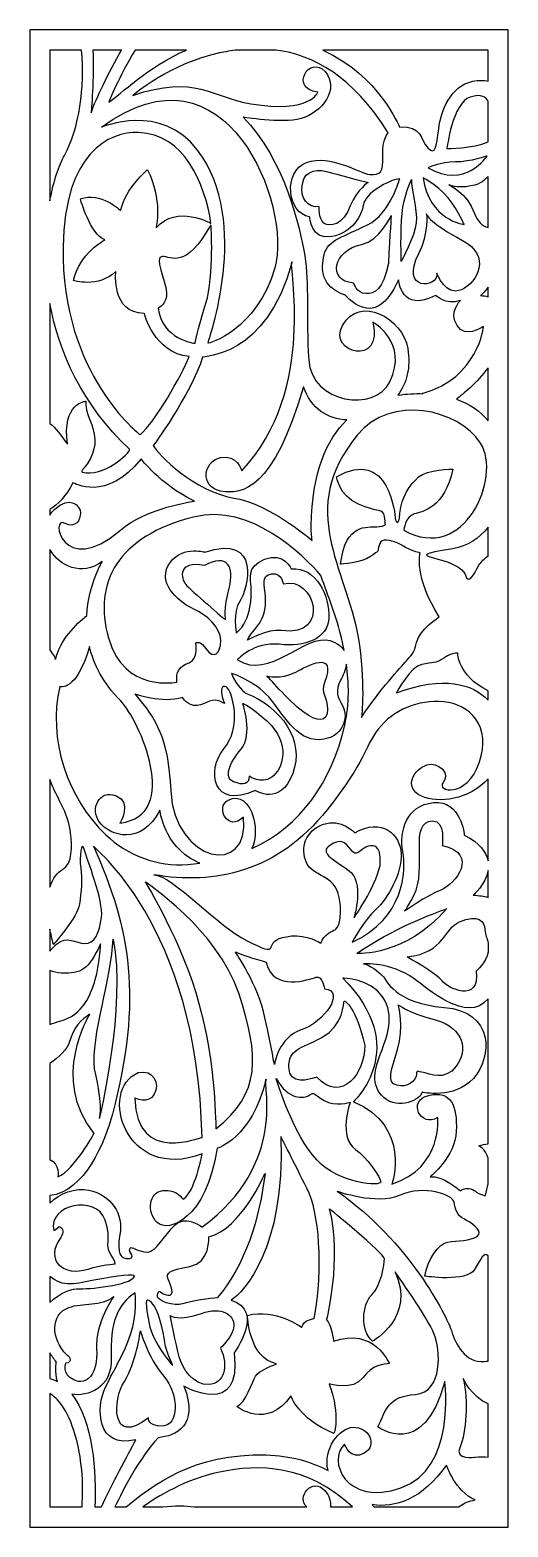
# Model space of a CAD drawing. Header units: centimetres. Extents: x 1.5 to 7.2, y -9 to 9.
import ezdxf

# ---------------------------------------------------------------- set-up
doc = ezdxf.new("R2010")
doc.units = ezdxf.units.CM
doc.header["$MEASUREMENT"] = 0
doc.layers.add('layer 1', color=7, linetype='Continuous')

msp = doc.modelspace()

# ---------------------------------------------------------------- linework, layer by layer
at = {"layer": 'layer 1', "color": 250}
for points, knots in [([(1.50051, 9.00078), (1.50051, 9.00078), (2.08586, 9.00078), (2.08586, 9.00078), (2.08586, 9.00078), (2.08586, 9.00078), (2.22034, 9.00078), (2.22034, 9.00078), (2.22034, 9.00078), (2.22034, 9.00078), (2.73251, 9.00078), (2.73251, 9.00078), (2.73251, 9.00078), (2.73251, 9.00078), (2.92766, 9.00078), (2.92766, 9.00078), (2.92766, 9.00078), (2.92766, 9.00078), (7.2455, 9.00078), (7.2455, 9.00078), (7.2455, 9.00078), (7.2455, 9.00078), (7.2455, 8.19781), (7.2455, 8.19781), (7.2455, 8.19781), (7.2455, 8.19781), (7.2455, 7.33473), (7.2455, 7.33473), (7.2455, 7.33473), (7.2455, 7.33473), (7.2455, 6.64351), (7.2455, 6.64351), (7.2455, 6.64351), (7.2455, 6.64351), (7.2455, 6.43611), (7.2455, 6.43611), (7.2455, 6.43611), (7.2455, 6.43611), (7.2455, 2.24075), (7.2455, 2.24075), (7.2455, 2.24075), (7.2455, 2.24075), (7.2455, 1.85947), (7.2455, 1.85947), (7.2455, 1.85947), (7.2455, 1.85947), (7.2455, 1.56501), (7.2455, 1.56501), (7.2455, 1.56501), (7.2455, 1.56501), (7.2455, 0.96228), (7.2455, 0.96228), (7.2455, 0.96228), (7.2455, 0.96228), (7.2455, -1.89635), (7.2455, -1.89635), (7.2455, -1.89635), (7.2455, -1.89635), (7.2455, -2.19917), (7.2455, -2.19917), (7.2455, -2.19917), (7.2455, -2.19917), (7.2455, -4.44189), (7.2455, -4.44189), (7.2455, -4.44189), (7.2455, -4.44189), (7.2455, -5.94458), (7.2455, -5.94458), (7.2455, -5.94458), (7.2455, -5.94458), (7.2455, -7.13525), (7.2455, -7.13525), (7.2455, -7.13525), (7.2455, -7.13525), (7.2455, -7.55185), (7.2455, -7.55185), (7.2455, -7.55185), (7.2455, -7.55185), (7.2455, -8.24978), (7.2455, -8.24978), (7.2455, -8.24978), (7.2455, -8.24978), (7.2455, -8.6687), (7.2455, -8.6687), (7.2455, -8.6687), (7.2455, -8.6687), (7.2455, -8.86552), (7.2455, -8.86552), (7.2455, -8.86552), (7.2455, -8.86552), (7.2455, -9.0002), (7.2455, -9.0002), (7.2455, -9.0002), (7.2455, -9.0002), (7.1366, -9.0002), (7.1366, -9.0002), (7.1366, -9.0002), (7.1366, -9.0002), (6.6544, -9.0002), (6.6544, -9.0002), (6.6544, -9.0002), (6.6544, -9.0002), (6.47896, -9.0002), (6.47896, -9.0002), (6.47896, -9.0002), (6.47896, -9.0002), (5.81613, -9.0002), (5.81613, -9.0002), (5.81613, -9.0002), (5.81613, -9.0002), (5.59535, -9.0002), (5.59535, -9.0002), (5.59535, -9.0002), (5.59535, -9.0002), (4.98167, -9.0002), (4.98167, -9.0002), (4.98167, -9.0002), (4.98167, -9.0002), (3.59657, -9.0002), (3.59657, -9.0002), (3.59657, -9.0002), (3.59657, -9.0002), (2.76099, -9.0002), (2.76099, -9.0002), (2.76099, -9.0002), (2.76099, -9.0002), (2.25596, -9.0002), (2.25596, -9.0002), (2.25596, -9.0002), (2.25596, -9.0002), (2.24895, -9.0002), (2.24895, -9.0002), (2.24895, -9.0002), (2.24895, -9.0002), (2.09779, -9.0002), (2.09779, -9.0002), (2.09779, -9.0002), (2.09779, -9.0002), (1.50051, -9.0002), (1.50051, -9.0002), (1.50051, -9.0002), (1.50051, -9.0002), (1.50051, -7.68573), (1.50051, -7.68573), (1.50051, -7.68573), (1.50051, -7.68573), (1.50051, -7.21697), (1.50051, -7.21697), (1.50051, -7.21697), (1.50051, -7.21697), (1.50051, -4.95188), (1.50051, -4.95188), (1.50051, -4.95188), (1.50051, -4.95188), (1.50051, -4.63298), (1.50051, -4.63298), (1.50051, -4.63298), (1.50051, -4.63298), (1.50051, -3.56908), (1.50051, -3.56908), (1.50051, -3.56908), (1.50051, -3.56908), (1.50051, -3.17431), (1.50051, -3.17431), (1.50051, -3.17431), (1.50051, -3.17431), (1.50051, 1.53359), (1.50051, 1.53359), (1.50051, 1.53359), (1.50051, 1.53359), (1.50051, 1.71199), (1.50051, 1.71199), (1.50051, 1.71199), (1.50051, 1.71199), (1.50051, 3.16833), (1.50051, 3.16833), (1.50051, 3.16833), (1.50051, 3.16833), (1.50051, 3.59646), (1.50051, 3.59646), (1.50051, 3.59646), (1.50051, 3.59646), (1.50051, 3.91694), (1.50051, 3.91694), (1.50051, 3.91694), (1.50051, 3.91694), (1.50051, 4.34756), (1.50051, 4.34756), (1.50051, 4.34756), (1.50051, 4.34756), (1.50051, 9.00078), (1.50051, 9.00078)], [0, 0, 0, 0, 0.02040816, 0.02040816, 0.02040816, 0.02040816, 0.04081633, 0.04081633, 0.04081633, 0.04081633, 0.06122449, 0.06122449, 0.06122449, 0.06122449, 0.08163265, 0.08163265, 0.08163265, 0.08163265, 0.10204082, 0.10204082, 0.10204082, 0.10204082, 0.12244898, 0.12244898, 0.12244898, 0.12244898, 0.14285714, 0.14285714, 0.14285714, 0.14285714, 0.16326531, 0.16326531, 0.16326531, 0.16326531, 0.18367347, 0.18367347, 0.18367347, 0.18367347, 0.20408163, 0.20408163, 0.20408163, 0.20408163, 0.2244898, 0.2244898, 0.2244898, 0.2244898, 0.24489796, 0.24489796, 0.24489796, 0.24489796, 0.26530612, 0.26530612, 0.26530612, 0.26530612, 0.28571429, 0.28571429, 0.28571429, 0.28571429, 0.30612245, 0.30612245, 0.30612245, 0.30612245, 0.32653061, 0.32653061, 0.32653061, 0.32653061, 0.34693878, 0.34693878, 0.34693878, 0.34693878, 0.36734694, 0.36734694, 0.36734694, 0.36734694, 0.3877551, 0.3877551, 0.3877551, 0.3877551, 0.40816327, 0.40816327, 0.40816327, 0.40816327, 0.42857143, 0.42857143, 0.42857143, 0.42857143, 0.44897959, 0.44897959, 0.44897959, 0.44897959, 0.46938776, 0.46938776, 0.46938776, 0.46938776, 0.48979592, 0.48979592, 0.48979592, 0.48979592, 0.51020408, 0.51020408, 0.51020408, 0.51020408, 0.53061224, 0.53061224, 0.53061224, 0.53061224, 0.55102041, 0.55102041, 0.55102041, 0.55102041, 0.57142857, 0.57142857, 0.57142857, 0.57142857, 0.59183673, 0.59183673, 0.59183673, 0.59183673, 0.6122449, 0.6122449, 0.6122449, 0.6122449, 0.63265306, 0.63265306, 0.63265306, 0.63265306, 0.65306122, 0.65306122, 0.65306122, 0.65306122, 0.67346939, 0.67346939, 0.67346939, 0.67346939, 0.69387755, 0.69387755, 0.69387755, 0.69387755, 0.71428571, 0.71428571, 0.71428571, 0.71428571, 0.73469388, 0.73469388, 0.73469388, 0.73469388, 0.75510204, 0.75510204, 0.75510204, 0.75510204, 0.7755102, 0.7755102, 0.7755102, 0.7755102, 0.79591837, 0.79591837, 0.79591837, 0.79591837, 0.81632653, 0.81632653, 0.81632653, 0.81632653, 0.83673469, 0.83673469, 0.83673469, 0.83673469, 0.85714286, 0.85714286, 0.85714286, 0.85714286, 0.87755102, 0.87755102, 0.87755102, 0.87755102, 0.89795918, 0.89795918, 0.89795918, 0.89795918, 0.91836735, 0.91836735, 0.91836735, 0.91836735, 0.93877551, 0.93877551, 0.93877551, 0.93877551, 0.95918367, 0.95918367, 0.95918367, 0.95918367, 1, 1, 1, 1]), ([(3.63903, 5.23512), (3.6411, 5.22132), (4.2319, 5.39479), (4.44326, 6.13865), (4.44326, 6.13865), (4.65462, 6.88251), (3.86087, 8.94883), (2.36213, 7.83053), (2.36213, 7.83053), (2.36213, 7.83053), (3.07315, 8.13877), (3.51472, 7.55423), (3.51472, 7.55423), (4.17166, 6.68451), (3.63696, 5.24892), (3.63903, 5.23512)], [0, 0, 0, 0, 0.2, 0.2, 0.2, 0.2, 0.4, 0.4, 0.4, 0.4, 0.6, 0.6, 0.6, 0.6, 1, 1, 1, 1]), ([(1.73988, 8.75948), (1.73988, 8.75948), (2.1211, 8.75948), (2.1211, 8.75948), (2.1211, 8.75948), (2.16406, 8.311), (2.09258, 7.81979), (1.91408, 7.49253), (1.91408, 7.49253), (1.85041, 7.37579), (1.78472, 7.18588), (1.73988, 6.9473), (1.73988, 6.9473), (1.73988, 6.9473), (1.73988, 8.75948), (1.73988, 8.75948)], [0, 0, 0, 0, 0.2, 0.2, 0.2, 0.2, 0.4, 0.4, 0.4, 0.4, 0.6, 0.6, 0.6, 0.6, 1, 1, 1, 1]), ([(2.25615, 8.75948), (2.25615, 8.75948), (2.59874, 8.75948), (2.59874, 8.75948), (2.59874, 8.75948), (2.45219, 8.49041), (2.29034, 8.17584), (2.23521, 8.00404), (2.23521, 8.00404), (2.23521, 8.00404), (2.27471, 8.44222), (2.25615, 8.75948)], [0, 0, 0, 0, 0.25, 0.25, 0.25, 0.25, 0.5, 0.5, 0.5, 0.5, 1, 1, 1, 1]), ([(2.76361, 8.75948), (2.76361, 8.75948), (3.38198, 8.75948), (3.38198, 8.75948), (3.38198, 8.75948), (2.9083, 8.55428), (2.59429, 8.22796), (2.44694, 8.13204), (2.44694, 8.13204), (2.44694, 8.13204), (2.57105, 8.44506), (2.76361, 8.75948)], [0, 0, 0, 0, 0.25, 0.25, 0.25, 0.25, 0.5, 0.5, 0.5, 0.5, 1, 1, 1, 1]), ([(6.2229, 4.62669), (6.12798, 4.63032), (6.02608, 4.62605), (5.92233, 4.60926), (5.92233, 4.60926), (6.02586, 4.75253), (6.07922, 4.9426), (6.04103, 5.16922), (6.04103, 5.16922), (5.97936, 5.53536), (5.46256, 5.81961), (5.25806, 5.44786), (5.25806, 5.44786), (5.07108, 5.10792), (5.75944, 4.94768), (5.61905, 5.48815), (5.61905, 5.48815), (5.61905, 5.48815), (6.0543, 5.24501), (5.82627, 4.76972), (5.82627, 4.76972), (5.64914, 4.40045), (4.88372, 4.50789), (4.85028, 5.03494), (4.85028, 5.03494), (4.81684, 5.56198), (4.85743, 5.95166), (4.80261, 6.28322), (4.80261, 6.28322), (4.74779, 6.61478), (4.56417, 7.44637), (4.06155, 7.95303), (4.06155, 7.95303), (4.06155, 7.95303), (4.51816, 7.86993), (4.76051, 7.93573), (4.76051, 7.93573), (5.00287, 8.00153), (5.23137, 8.29098), (5.0462, 8.49927), (5.0462, 8.49927), (4.86103, 8.70756), (4.6109, 8.2964), (4.95945, 8.25367), (4.95945, 8.25367), (4.95945, 8.25367), (4.87661, 7.99412), (4.15523, 8.11277), (4.15523, 8.11277), (3.69459, 8.18852), (3.48458, 8.4715), (2.73551, 8.21268), (2.73551, 8.21268), (2.73551, 8.21268), (3.18467, 8.59918), (3.77838, 8.72377), (3.77838, 8.72377), (3.84785, 8.73834), (3.91994, 8.75067), (3.99409, 8.75948), (3.99409, 8.75948), (3.99409, 8.75948), (4.45312, 8.75948), (4.45312, 8.75948), (4.45312, 8.75948), (4.90095, 8.70059), (5.38167, 8.44741), (5.80548, 7.76386), (5.80548, 7.76386), (5.80548, 7.76386), (5.73118, 7.68871), (5.73915, 7.48833), (5.73915, 7.48833), (5.74711, 7.28795), (5.71123, 7.25185), (5.58352, 7.26388), (5.58352, 7.26388), (5.4558, 7.27592), (5.11298, 7.51284), (4.82544, 7.40744), (4.82544, 7.40744), (4.53791, 7.30204), (4.59026, 6.78887), (4.86093, 6.75546), (4.86093, 6.75546), (4.86093, 6.75546), (4.87198, 6.46591), (5.12607, 6.51602), (5.12607, 6.51602), (5.38017, 6.56614), (5.48512, 6.76659), (5.50722, 6.90023), (5.50722, 6.90023), (5.52931, 7.03387), (5.80551, 7.19535), (5.9436, 7.21206), (5.9436, 7.21206), (5.9436, 7.21206), (5.83226, 6.79545), (5.55721, 6.65682), (5.55721, 6.65682), (5.28215, 6.51818), (5.07932, 6.48119), (5.03565, 6.29881), (5.03565, 6.29881), (4.99197, 6.11642), (5.00275, 5.91793), (5.27648, 5.81676), (5.27648, 5.81676), (5.2877, 5.84179), (5.63217, 5.32928), (5.93046, 5.9978), (5.93046, 5.9978), (5.93046, 5.9978), (5.9566, 5.59022), (6.37552, 5.80935), (6.37552, 5.80935), (6.37552, 5.80935), (6.49335, 5.68665), (6.67226, 5.748), (6.67226, 5.748), (6.67226, 5.748), (6.52824, 5.59902), (6.63297, 5.44562), (6.63297, 5.44562), (6.73771, 5.29222), (6.91227, 5.41492), (6.95153, 5.43685), (6.95153, 5.43685), (6.95153, 5.43685), (6.89272, 4.82048), (6.21538, 4.62863), (6.21538, 4.62863), (6.21538, 4.62863), (6.2229, 4.62669), (6.2229, 4.62669)], [0, 0, 0, 0, 0.02857143, 0.02857143, 0.02857143, 0.02857143, 0.05714286, 0.05714286, 0.05714286, 0.05714286, 0.08571429, 0.08571429, 0.08571429, 0.08571429, 0.11428571, 0.11428571, 0.11428571, 0.11428571, 0.14285714, 0.14285714, 0.14285714, 0.14285714, 0.17142857, 0.17142857, 0.17142857, 0.17142857, 0.2, 0.2, 0.2, 0.2, 0.22857143, 0.22857143, 0.22857143, 0.22857143, 0.25714286, 0.25714286, 0.25714286, 0.25714286, 0.28571429, 0.28571429, 0.28571429, 0.28571429, 0.31428571, 0.31428571, 0.31428571, 0.31428571, 0.34285714, 0.34285714, 0.34285714, 0.34285714, 0.37142857, 0.37142857, 0.37142857, 0.37142857, 0.4, 0.4, 0.4, 0.4, 0.42857143, 0.42857143, 0.42857143, 0.42857143, 0.45714286, 0.45714286, 0.45714286, 0.45714286, 0.48571429, 0.48571429, 0.48571429, 0.48571429, 0.51428571, 0.51428571, 0.51428571, 0.51428571, 0.54285714, 0.54285714, 0.54285714, 0.54285714, 0.57142857, 0.57142857, 0.57142857, 0.57142857, 0.6, 0.6, 0.6, 0.6, 0.62857143, 0.62857143, 0.62857143, 0.62857143, 0.65714286, 0.65714286, 0.65714286, 0.65714286, 0.68571429, 0.68571429, 0.68571429, 0.68571429, 0.71428571, 0.71428571, 0.71428571, 0.71428571, 0.74285714, 0.74285714, 0.74285714, 0.74285714, 0.77142857, 0.77142857, 0.77142857, 0.77142857, 0.8, 0.8, 0.8, 0.8, 0.82857143, 0.82857143, 0.82857143, 0.82857143, 0.85714286, 0.85714286, 0.85714286, 0.85714286, 0.88571429, 0.88571429, 0.88571429, 0.88571429, 0.91428571, 0.91428571, 0.91428571, 0.91428571, 0.94285714, 0.94285714, 0.94285714, 0.94285714, 1, 1, 1, 1]), ([(5.01807, 8.75948), (5.01807, 8.75948), (7.00612, 8.75948), (7.00612, 8.75948), (7.00612, 8.75948), (7.00612, 8.75948), (7.00612, 8.38499), (7.00612, 8.38499), (7.00612, 8.38499), (6.95493, 8.39733), (6.89395, 8.39934), (6.82155, 8.38348), (6.82155, 8.38348), (6.55157, 8.32432), (6.4422, 8.03188), (6.41187, 7.81276), (6.41187, 7.81276), (6.38154, 7.59363), (6.37681, 7.48152), (6.28076, 7.58344), (6.28076, 7.58344), (6.1847, 7.68536), (6.22411, 7.84415), (5.93914, 7.83617), (5.93914, 7.83617), (5.93914, 7.83617), (5.69651, 8.45016), (5.01807, 8.75948)], [0, 0, 0, 0, 0.125, 0.125, 0.125, 0.125, 0.25, 0.25, 0.25, 0.25, 0.375, 0.375, 0.375, 0.375, 0.5, 0.5, 0.5, 0.5, 0.625, 0.625, 0.625, 0.625, 0.75, 0.75, 0.75, 0.75, 1, 1, 1, 1]), ([(7.00612, 8.14534), (7.00612, 8.14534), (7.00612, 7.65402), (7.00612, 7.65402), (7.00612, 7.65402), (6.82373, 7.57488), (6.51059, 7.57454), (6.51059, 7.57454), (6.51059, 7.57454), (6.51059, 7.57454), (6.57737, 8.12272), (6.79013, 8.19393), (6.79013, 8.19393), (6.92799, 8.23691), (6.98365, 8.18961), (7.00612, 8.14534)], [0, 0, 0, 0, 0.2, 0.2, 0.2, 0.2, 0.4, 0.4, 0.4, 0.4, 0.6, 0.6, 0.6, 0.6, 1, 1, 1, 1]), ([(2.82377, 4.13365), (2.82377, 4.13365), (1.87527, 4.85812), (1.8984, 6.39359), (1.8984, 6.39359), (1.91537, 7.5196), (2.45197, 7.78089), (2.80397, 7.76799), (2.80397, 7.76799), (3.36069, 7.7476), (3.60369, 7.15237), (3.67557, 6.67439), (3.67557, 6.67439), (3.67557, 6.67439), (3.26918, 6.90903), (3.0157, 6.61971), (3.0157, 6.61971), (3.0157, 6.61971), (3.0969, 6.96673), (2.91323, 7.31964), (2.91323, 7.31964), (2.91323, 7.31964), (2.64678, 7.0941), (2.58955, 6.82968), (2.58955, 6.82968), (2.58955, 6.82968), (2.34844, 7.06216), (2.10569, 6.96906), (2.10569, 6.96906), (2.10569, 6.96906), (2.22179, 6.54349), (2.40122, 6.47699), (2.40122, 6.47699), (2.40122, 6.47699), (2.09013, 6.31298), (2.02473, 5.98723), (2.02473, 5.98723), (2.02473, 5.98723), (2.3171, 5.89416), (2.53253, 6.09582), (2.53253, 6.09582), (2.53253, 6.09582), (2.47512, 5.58861), (2.87383, 5.59328), (2.87383, 5.59328), (2.87383, 5.59328), (2.98697, 5.11704), (3.41472, 5.07304), (3.41472, 5.07304), (3.3237, 4.84624), (3.00425, 4.28449), (2.82377, 4.13365)], [0, 0, 0, 0, 0.07142857, 0.07142857, 0.07142857, 0.07142857, 0.14285714, 0.14285714, 0.14285714, 0.14285714, 0.21428571, 0.21428571, 0.21428571, 0.21428571, 0.28571429, 0.28571429, 0.28571429, 0.28571429, 0.35714286, 0.35714286, 0.35714286, 0.35714286, 0.42857143, 0.42857143, 0.42857143, 0.42857143, 0.5, 0.5, 0.5, 0.5, 0.57142857, 0.57142857, 0.57142857, 0.57142857, 0.64285714, 0.64285714, 0.64285714, 0.64285714, 0.71428571, 0.71428571, 0.71428571, 0.71428571, 0.78571429, 0.78571429, 0.78571429, 0.78571429, 0.85714286, 0.85714286, 0.85714286, 0.85714286, 1, 1, 1, 1]), ([(6.99442, 7.485), (6.99442, 7.485), (6.72858, 7.08031), (6.28371, 7.34281), (6.28371, 7.34281), (6.28371, 7.34281), (6.43019, 7.4139), (6.61465, 7.4139), (6.61465, 7.4139), (6.79911, 7.4139), (6.99442, 7.485), (6.99442, 7.485)], [0, 0, 0, 0, 0.25, 0.25, 0.25, 0.25, 0.5, 0.5, 0.5, 0.5, 1, 1, 1, 1]), ([(5.56586, 7.16806), (5.56586, 7.16806), (5.28215, 7.23592), (5.12346, 7.28439), (5.12346, 7.28439), (4.96477, 7.33287), (4.80932, 7.32695), (4.77403, 7.15135), (4.77403, 7.15135), (4.73874, 6.97575), (4.84544, 6.85688), (4.97528, 6.87627), (4.97528, 6.87627), (4.97528, 6.87627), (4.96477, 6.73333), (5.03264, 6.67946), (5.03264, 6.67946), (5.1005, 6.6256), (5.27095, 6.65309), (5.34789, 6.88576), (5.34789, 6.88576), (5.44086, 7.09154), (5.56586, 7.16806), (5.56586, 7.16806)], [0, 0, 0, 0, 0.14285714, 0.14285714, 0.14285714, 0.14285714, 0.28571429, 0.28571429, 0.28571429, 0.28571429, 0.42857143, 0.42857143, 0.42857143, 0.42857143, 0.57142857, 0.57142857, 0.57142857, 0.57142857, 0.71428571, 0.71428571, 0.71428571, 0.71428571, 1, 1, 1, 1]), ([(5.96104, 6.2179), (5.96104, 6.2179), (6.12767, 6.51943), (6.14239, 6.682), (6.14239, 6.682), (6.15711, 6.84457), (6.08367, 7.08985), (6.08367, 7.20316), (6.08367, 7.20316), (6.08367, 7.20316), (5.99154, 6.99623), (5.97194, 6.79426), (5.97194, 6.79426), (5.95233, 6.59229), (5.96104, 6.2179), (5.96104, 6.2179)], [0, 0, 0, 0, 0.2, 0.2, 0.2, 0.2, 0.4, 0.4, 0.4, 0.4, 0.6, 0.6, 0.6, 0.6, 1, 1, 1, 1]), ([(6.71852, 6.6607), (6.71852, 6.6607), (6.2992, 6.70947), (6.22394, 7.22429), (6.22394, 7.22429), (6.22394, 7.22429), (6.46124, 7.09731), (6.57414, 6.91848), (6.57414, 6.91848), (6.68703, 6.73965), (6.71852, 6.6607), (6.71852, 6.6607)], [0, 0, 0, 0, 0.25, 0.25, 0.25, 0.25, 0.5, 0.5, 0.5, 0.5, 1, 1, 1, 1]), ([(7.00612, 7.24017), (7.00612, 7.24017), (7.00612, 6.62594), (7.00612, 6.62594), (7.00612, 6.62594), (6.93677, 6.64584), (6.87394, 6.69605), (6.83874, 6.80043), (6.83874, 6.80043), (6.75867, 7.03782), (6.53231, 7.13992), (6.53231, 7.13992), (6.53231, 7.13992), (6.53231, 7.13992), (6.62609, 7.09099), (6.79948, 7.12535), (6.79948, 7.12535), (6.93488, 7.15218), (6.95743, 7.19547), (7.00612, 7.24017)], [0, 0, 0, 0, 0.16666667, 0.16666667, 0.16666667, 0.16666667, 0.33333333, 0.33333333, 0.33333333, 0.33333333, 0.5, 0.5, 0.5, 0.5, 0.66666667, 0.66666667, 0.66666667, 0.66666667, 1, 1, 1, 1]), ([(5.84156, 6.76978), (5.84156, 6.76978), (5.70425, 6.46551), (5.48653, 6.42186), (5.48653, 6.42186), (5.14672, 6.35372), (5.06578, 5.98261), (5.38858, 5.95768), (5.38858, 5.95768), (5.38858, 5.95768), (5.42818, 5.83657), (5.53516, 5.83058), (5.53516, 5.83058), (5.64214, 5.82459), (5.74406, 5.87637), (5.8081, 6.19189), (5.8081, 6.19189), (5.82593, 6.55734), (5.84156, 6.76978), (5.84156, 6.76978)], [0, 0, 0, 0, 0.16666667, 0.16666667, 0.16666667, 0.16666667, 0.33333333, 0.33333333, 0.33333333, 0.33333333, 0.5, 0.5, 0.5, 0.5, 0.66666667, 0.66666667, 0.66666667, 0.66666667, 1, 1, 1, 1]), ([(6.26677, 6.79028), (6.27535, 6.8007), (6.29563, 6.54836), (6.17408, 6.31467), (6.17408, 6.31467), (5.93825, 5.86138), (6.4047, 5.88246), (6.39089, 6.07575), (6.39089, 6.07575), (6.39089, 6.07575), (6.49362, 5.78914), (6.68597, 5.87681), (6.68597, 5.87681), (6.87832, 5.96449), (7.0501, 6.28307), (6.69766, 6.47088), (6.69766, 6.47088), (6.31686, 6.67382), (6.25819, 6.77987), (6.26677, 6.79028)], [0, 0, 0, 0, 0.16666667, 0.16666667, 0.16666667, 0.16666667, 0.33333333, 0.33333333, 0.33333333, 0.33333333, 0.5, 0.5, 0.5, 0.5, 0.66666667, 0.66666667, 0.66666667, 0.66666667, 1, 1, 1, 1]), ([(3.48495, 5.23231), (3.48495, 5.23231), (3.08299, 5.28046), (3.04314, 5.65707), (3.04314, 5.65707), (3.04314, 5.65707), (3.1512, 5.69967), (3.14124, 5.84529), (3.14124, 5.84529), (3.13128, 5.99091), (2.98682, 6.27713), (3.09143, 6.27713), (3.09143, 6.27713), (3.19603, 6.27713), (3.37147, 6.11143), (3.67533, 6.65876), (3.67533, 6.65876), (3.67533, 6.65876), (3.71865, 6.05619), (3.61405, 5.71474), (3.61405, 5.71474), (3.50944, 5.37328), (3.48495, 5.23231), (3.48495, 5.23231)], [0, 0, 0, 0, 0.14285714, 0.14285714, 0.14285714, 0.14285714, 0.28571429, 0.28571429, 0.28571429, 0.28571429, 0.42857143, 0.42857143, 0.42857143, 0.42857143, 0.57142857, 0.57142857, 0.57142857, 0.57142857, 0.71428571, 0.71428571, 0.71428571, 0.71428571, 1, 1, 1, 1]), ([(5.30849, 4.31089), (5.06726, 4.07626), (4.89038, 3.68257), (4.88039, 3.03965), (4.88039, 3.03965), (4.87949, 2.98158), (4.88365, 2.92265), (4.89169, 2.86311), (4.89169, 2.86311), (4.72673, 2.99973), (4.31901, 3.31014), (3.95209, 3.37179), (3.95209, 3.37179), (3.47861, 3.45133), (3.03732, 3.89695), (2.98149, 4.00247), (2.98149, 4.00247), (2.98149, 4.00247), (3.42865, 4.6072), (3.57521, 5.06447), (3.57521, 5.06447), (3.57526, 5.08557), (4.34366, 5.04595), (4.64954, 6.21205), (4.64954, 6.21205), (4.59944, 6.19759), (4.96376, 4.67255), (4.04488, 3.69885), (4.04488, 3.69885), (4.04488, 3.69885), (3.99408, 3.9001), (3.7899, 3.85894), (3.7899, 3.85894), (3.58571, 3.81777), (3.53506, 3.50622), (3.79443, 3.45643), (3.79443, 3.45643), (4.05381, 3.40664), (4.42869, 3.47801), (4.78757, 4.70986), (4.78757, 4.70986), (4.87655, 4.44498), (5.08549, 4.32082), (5.30849, 4.31089)], [0, 0, 0, 0, 0.08333333, 0.08333333, 0.08333333, 0.08333333, 0.16666667, 0.16666667, 0.16666667, 0.16666667, 0.25, 0.25, 0.25, 0.25, 0.33333333, 0.33333333, 0.33333333, 0.33333333, 0.41666667, 0.41666667, 0.41666667, 0.41666667, 0.5, 0.5, 0.5, 0.5, 0.58333333, 0.58333333, 0.58333333, 0.58333333, 0.66666667, 0.66666667, 0.66666667, 0.66666667, 0.75, 0.75, 0.75, 0.75, 0.83333333, 0.83333333, 0.83333333, 0.83333333, 1, 1, 1, 1]), ([(7.00612, 5.90961), (7.00612, 5.90961), (7.00612, 5.79094), (7.00612, 5.79094), (7.00612, 5.79094), (6.97635, 5.80193), (6.94547, 5.80695), (6.91526, 5.80597), (6.91526, 5.80597), (6.91526, 5.80597), (6.96018, 5.84299), (7.00612, 5.90961)], [0, 0, 0, 0, 0.25, 0.25, 0.25, 0.25, 0.5, 0.5, 0.5, 0.5, 1, 1, 1, 1]), ([(1.73988, 4.27003), (1.73988, 4.27003), (1.73988, 5.71201), (1.73988, 5.71201), (1.73988, 5.71201), (1.84685, 5.12829), (2.12276, 4.49864), (2.69721, 3.95994), (2.69721, 3.95994), (2.71193, 3.92061), (2.37491, 3.6108), (2.12895, 3.68533), (2.12895, 3.68533), (2.10762, 3.69179), (2.16113, 3.74317), (2.19025, 3.78739), (2.19025, 3.78739), (2.41298, 4.12539), (2.152, 4.31939), (2.17247, 4.53625), (2.17247, 4.53625), (2.17247, 4.53625), (1.88528, 4.51863), (1.95021, 4.02156), (1.95021, 4.02156), (1.87057, 4.12965), (1.81066, 4.21416), (1.73988, 4.27003)], [0, 0, 0, 0, 0.125, 0.125, 0.125, 0.125, 0.25, 0.25, 0.25, 0.25, 0.375, 0.375, 0.375, 0.375, 0.5, 0.5, 0.5, 0.5, 0.625, 0.625, 0.625, 0.625, 0.75, 0.75, 0.75, 0.75, 1, 1, 1, 1]), ([(7.00612, 4.29982), (6.91273, 4.41562), (6.78651, 4.50788), (6.62478, 4.56048), (6.62478, 4.56048), (6.69964, 4.61683), (6.87112, 4.75568), (7.00612, 4.93834), (7.00612, 4.93834), (7.00612, 4.93834), (7.00612, 4.29982), (7.00612, 4.29982)], [0, 0, 0, 0, 0.25, 0.25, 0.25, 0.25, 0.5, 0.5, 0.5, 0.5, 1, 1, 1, 1]), ([(5.77162, 3.05939), (5.77878, 3.05981), (5.77981, 3.03463), (5.66929, 3.02638), (5.66929, 3.02638), (5.55876, 3.01813), (5.29078, 3.08149), (5.23347, 2.57806), (5.23347, 2.57806), (5.23347, 2.57806), (5.48147, 2.58733), (5.592, 2.66986), (5.592, 2.66986), (5.70253, 2.75239), (5.6775, 2.70864), (5.68975, 2.77879), (5.68975, 2.77879), (5.70201, 2.84894), (5.73264, 2.89466), (5.86632, 2.84989), (5.86632, 2.84989), (6, 2.80512), (6.03899, 2.738), (6.18941, 2.7156), (6.18941, 2.7156), (6.18941, 2.7156), (6.11183, 2.4262), (6.41811, 1.94295), (6.41811, 1.94295), (6.41811, 1.94295), (6.18051, 1.79072), (6.14702, 1.6364), (6.14702, 1.6364), (6.11354, 1.48208), (6.07736, 1.48476), (6.01995, 1.41243), (6.01995, 1.41243), (5.96254, 1.34009), (5.70031, 1.06801), (5.48503, 0.73526), (5.48503, 0.73526), (5.48503, 0.73526), (5.53504, 1.16884), (5.44375, 1.69932), (5.44375, 1.69932), (5.29791, 2.54676), (4.70064, 3.22326), (5.43324, 4.12917), (5.43324, 4.12917), (5.8347, 4.62562), (6.65004, 4.44346), (6.91407, 4.03359), (6.91407, 4.03359), (7.17811, 3.62373), (6.71879, 2.57475), (5.99426, 2.98636), (5.99426, 2.98636), (5.99426, 2.98636), (6.007, 3.15017), (6.11753, 3.18112), (6.11753, 3.18112), (6.22806, 3.21207), (6.47749, 3.24921), (6.58188, 3.71963), (6.58188, 3.71963), (6.58188, 3.71963), (6.27486, 3.71963), (6.17048, 3.62678), (6.17048, 3.62678), (6.06609, 3.53394), (5.96131, 3.3832), (5.94654, 3.19052), (5.94654, 3.19052), (5.93177, 2.99784), (5.88997, 3.10655), (5.88997, 3.12877), (5.88997, 3.12877), (5.88997, 3.151), (5.82092, 3.99775), (5.18472, 3.62591), (5.18472, 3.62591), (5.18472, 3.62591), (5.21448, 3.40279), (5.44811, 3.29808), (5.44811, 3.29808), (5.68174, 3.19338), (5.74282, 3.25115), (5.7608, 3.15008), (5.7608, 3.15008), (5.77878, 3.049), (5.76447, 3.05897), (5.77162, 3.05939)], [0, 0, 0, 0, 0.04166667, 0.04166667, 0.04166667, 0.04166667, 0.08333333, 0.08333333, 0.08333333, 0.08333333, 0.125, 0.125, 0.125, 0.125, 0.16666667, 0.16666667, 0.16666667, 0.16666667, 0.20833333, 0.20833333, 0.20833333, 0.20833333, 0.25, 0.25, 0.25, 0.25, 0.29166667, 0.29166667, 0.29166667, 0.29166667, 0.33333333, 0.33333333, 0.33333333, 0.33333333, 0.375, 0.375, 0.375, 0.375, 0.41666667, 0.41666667, 0.41666667, 0.41666667, 0.45833333, 0.45833333, 0.45833333, 0.45833333, 0.5, 0.5, 0.5, 0.5, 0.54166667, 0.54166667, 0.54166667, 0.54166667, 0.58333333, 0.58333333, 0.58333333, 0.58333333, 0.625, 0.625, 0.625, 0.625, 0.66666667, 0.66666667, 0.66666667, 0.66666667, 0.70833333, 0.70833333, 0.70833333, 0.70833333, 0.75, 0.75, 0.75, 0.75, 0.79166667, 0.79166667, 0.79166667, 0.79166667, 0.83333333, 0.83333333, 0.83333333, 0.83333333, 0.875, 0.875, 0.875, 0.875, 0.91666667, 0.91666667, 0.91666667, 0.91666667, 1, 1, 1, 1]), ([(1.73988, 3.16821), (1.73988, 3.16821), (1.73988, 3.23633), (1.73988, 3.23633), (1.73988, 3.23633), (1.83595, 3.29323), (1.93173, 3.39202), (2.01529, 3.55512), (2.01529, 3.55512), (2.03366, 3.55383), (2.41044, 3.31625), (2.83809, 3.84238), (2.83809, 3.84238), (2.83809, 3.84238), (3.04995, 3.54699), (3.47622, 3.33534), (3.47622, 3.33534), (3.47622, 3.33534), (2.89442, 3.25272), (2.58656, 2.98661), (2.58656, 2.98661), (1.89307, 2.38712), (1.72973, 3.17324), (1.92543, 3.06824), (1.92543, 3.06824), (2.04772, 3.00264), (2.10801, 3.10864), (2.10801, 3.19273), (2.10801, 3.19273), (2.10801, 3.27683), (1.98113, 3.40985), (1.80067, 3.24019), (1.80067, 3.24019), (1.7765, 3.21746), (1.75642, 3.19331), (1.73988, 3.16821)], [0, 0, 0, 0, 0.1, 0.1, 0.1, 0.1, 0.2, 0.2, 0.2, 0.2, 0.3, 0.3, 0.3, 0.3, 0.4, 0.4, 0.4, 0.4, 0.5, 0.5, 0.5, 0.5, 0.6, 0.6, 0.6, 0.6, 0.7, 0.7, 0.7, 0.7, 0.8, 0.8, 0.8, 0.8, 1, 1, 1, 1]), ([(4.99696, 2.4429), (5.08232, 2.18649), (5.19191, 1.92979), (5.24378, 1.69169), (5.24378, 1.69169), (5.25453, 1.64233), (5.26522, 1.59121), (5.27519, 1.53853), (5.27519, 1.53853), (5.24601, 1.58691), (5.19348, 1.62898), (5.10674, 1.6577), (5.10674, 1.6577), (4.81674, 1.75376), (4.37069, 1.17048), (3.99369, 1.42871), (3.99369, 1.42871), (3.99369, 1.42871), (4.19185, 1.64796), (4.49636, 1.61385), (4.49636, 1.61385), (4.80086, 1.57975), (5.07976, 1.67523), (5.09187, 1.93313), (5.09187, 1.93313), (5.10361, 2.18361), (4.9468, 2.54863), (4.64136, 2.52009), (4.64136, 2.52009), (4.64136, 2.52009), (4.54844, 2.73079), (4.31962, 2.63618), (4.31962, 2.63618), (4.0908, 2.54157), (4.1581, 2.39287), (4.1581, 2.30725), (4.1581, 2.30725), (4.1581, 2.22164), (4.18063, 1.91608), (3.97963, 1.74901), (3.97963, 1.74901), (3.97963, 1.74901), (3.93016, 1.99777), (4.02486, 2.13498), (4.02486, 2.13498), (4.11955, 2.2722), (4.28995, 2.953), (3.60011, 2.72284), (3.60011, 2.72284), (3.60011, 2.72284), (3.29406, 2.80609), (3.16289, 2.56123), (3.16289, 2.56123), (3.03172, 2.31638), (3.32321, 2.1058), (3.46895, 2.03724), (3.46895, 2.03724), (3.61469, 1.96868), (3.79443, 1.82177), (3.79443, 1.66017), (3.79443, 1.66017), (3.79443, 1.49856), (3.70558, 1.43381), (3.62554, 1.54868), (3.62554, 1.54868), (3.54549, 1.66355), (3.51501, 1.6329), (3.49213, 1.6329), (3.49213, 1.6329), (3.49213, 1.6329), (3.53023, 1.43766), (3.41206, 1.3917), (3.41206, 1.3917), (3.29389, 1.34573), (3.25142, 1.28274), (3.26703, 1.16054), (3.26703, 1.16054), (3.26703, 1.16054), (2.63097, 1.02411), (2.44356, 1.69032), (2.44356, 1.69032), (2.25614, 2.35652), (2.55547, 2.9131), (3.46754, 3.14374), (3.46754, 3.14374), (4.15298, 3.31709), (4.78895, 2.67923), (4.99696, 2.4429)], [0, 0, 0, 0, 0.04347826, 0.04347826, 0.04347826, 0.04347826, 0.08695652, 0.08695652, 0.08695652, 0.08695652, 0.13043478, 0.13043478, 0.13043478, 0.13043478, 0.17391304, 0.17391304, 0.17391304, 0.17391304, 0.2173913, 0.2173913, 0.2173913, 0.2173913, 0.26086957, 0.26086957, 0.26086957, 0.26086957, 0.30434783, 0.30434783, 0.30434783, 0.30434783, 0.34782609, 0.34782609, 0.34782609, 0.34782609, 0.39130435, 0.39130435, 0.39130435, 0.39130435, 0.43478261, 0.43478261, 0.43478261, 0.43478261, 0.47826087, 0.47826087, 0.47826087, 0.47826087, 0.52173913, 0.52173913, 0.52173913, 0.52173913, 0.56521739, 0.56521739, 0.56521739, 0.56521739, 0.60869565, 0.60869565, 0.60869565, 0.60869565, 0.65217391, 0.65217391, 0.65217391, 0.65217391, 0.69565217, 0.69565217, 0.69565217, 0.69565217, 0.73913043, 0.73913043, 0.73913043, 0.73913043, 0.7826087, 0.7826087, 0.7826087, 0.7826087, 0.82608696, 0.82608696, 0.82608696, 0.82608696, 0.86956522, 0.86956522, 0.86956522, 0.86956522, 0.91304348, 0.91304348, 0.91304348, 0.91304348, 1, 1, 1, 1]), ([(6.582, 2.7634), (6.75819, 2.79073), (6.90107, 2.88691), (7.00612, 3.02185), (7.00612, 3.02185), (7.00612, 3.02185), (7.00612, 2.67804), (7.00612, 2.67804), (7.00612, 2.67804), (6.96218, 2.64579), (6.92024, 2.60685), (6.89568, 2.56352), (6.89568, 2.56352), (6.82623, 2.44102), (6.78717, 2.36226), (6.74811, 2.41477), (6.74811, 2.41477), (6.68143, 2.70392), (5.80935, 2.64359), (6.582, 2.7634)], [0, 0, 0, 0, 0.16666667, 0.16666667, 0.16666667, 0.16666667, 0.33333333, 0.33333333, 0.33333333, 0.33333333, 0.5, 0.5, 0.5, 0.5, 0.66666667, 0.66666667, 0.66666667, 0.66666667, 1, 1, 1, 1]), ([(2.18408, 1.96003), (2.05356, 1.85509), (1.86143, 1.66651), (1.80748, 1.43221), (1.80748, 1.43221), (1.80747, 1.43779), (1.78408, 1.48834), (1.73988, 1.54545), (1.73988, 1.54545), (1.73988, 1.54545), (1.73988, 2.75352), (1.73988, 2.75352), (1.73988, 2.75352), (1.85496, 2.55253), (2.1185, 2.4281), (2.36891, 2.60777), (2.36891, 2.60777), (2.36891, 2.60777), (2.20417, 2.33483), (2.18408, 1.96003)], [0, 0, 0, 0, 0.16666667, 0.16666667, 0.16666667, 0.16666667, 0.33333333, 0.33333333, 0.33333333, 0.33333333, 0.5, 0.5, 0.5, 0.5, 0.66666667, 0.66666667, 0.66666667, 0.66666667, 1, 1, 1, 1]), ([(3.85091, 1.90723), (3.85091, 1.90723), (3.42796, 2.2646), (3.37186, 2.33422), (3.37186, 2.33422), (3.31576, 2.40385), (3.26634, 2.62576), (3.5993, 2.55942), (3.5993, 2.55942), (3.8675, 2.71113), (3.964, 2.54726), (3.89357, 2.29072), (3.89357, 2.29072), (3.82775, 2.04095), (3.85091, 1.90723), (3.85091, 1.90723)], [0, 0, 0, 0, 0.2, 0.2, 0.2, 0.2, 0.4, 0.4, 0.4, 0.4, 0.6, 0.6, 0.6, 0.6, 1, 1, 1, 1]), ([(4.11282, 1.66531), (4.10947, 1.6584), (4.35116, 1.8038), (4.52422, 1.77983), (4.52422, 1.77983), (5.12674, 1.69643), (4.92248, 2.44842), (4.54316, 2.33905), (4.54316, 2.33905), (4.54316, 2.33905), (4.53349, 2.47907), (4.40206, 2.45976), (4.40206, 2.45976), (4.27062, 2.44044), (4.32418, 2.32605), (4.33133, 2.18127), (4.33133, 2.18127), (4.3464, 1.87576), (4.18058, 1.80494), (4.11282, 1.66531)], [0, 0, 0, 0, 0.16666667, 0.16666667, 0.16666667, 0.16666667, 0.33333333, 0.33333333, 0.33333333, 0.33333333, 0.5, 0.5, 0.5, 0.5, 0.66666667, 0.66666667, 0.66666667, 0.66666667, 1, 1, 1, 1]), ([(3.543, -1.01821), (3.49581, -1.02449), (3.44773, -1.02956), (3.39874, -1.03336), (3.39874, -1.03336), (3.02808, -1.06212), (2.67144, -0.92356), (2.41276, -0.67814), (2.41276, -0.67814), (1.95253, -0.24142), (1.70913, 0.47706), (1.85917, 1.10657), (1.85917, 1.10657), (1.85917, 1.10657), (2.05865, 1.03214), (2.2159, 1.58895), (2.2159, 1.58895), (2.26588, 1.37548), (2.37743, 1.1494), (2.5909, 0.93293), (2.5909, 0.93293), (2.81625, 0.70446), (3.32819, -0.44879), (2.58161, -0.5348), (2.58161, -0.5348), (2.58161, -0.5348), (2.73625, -0.28483), (2.53463, -0.2069), (2.53463, -0.2069), (2.33301, -0.12896), (2.21834, -0.36343), (2.33602, -0.52496), (2.33602, -0.52496), (2.45369, -0.68649), (2.8395, -0.81988), (3.06262, -0.37929), (3.06262, -0.37929), (3.06262, -0.37929), (3.10144, -0.80494), (3.50049, -0.99891), (3.50049, -0.99891), (3.51477, -1.00585), (3.52894, -1.01227), (3.543, -1.01821)], [0, 0, 0, 0, 0.08333333, 0.08333333, 0.08333333, 0.08333333, 0.16666667, 0.16666667, 0.16666667, 0.16666667, 0.25, 0.25, 0.25, 0.25, 0.33333333, 0.33333333, 0.33333333, 0.33333333, 0.41666667, 0.41666667, 0.41666667, 0.41666667, 0.5, 0.5, 0.5, 0.5, 0.58333333, 0.58333333, 0.58333333, 0.58333333, 0.66666667, 0.66666667, 0.66666667, 0.66666667, 0.75, 0.75, 0.75, 0.75, 0.83333333, 0.83333333, 0.83333333, 0.83333333, 1, 1, 1, 1]), ([(4.3499, 1.23307), (4.3499, 1.23307), (4.59924, 0.94531), (4.77886, 0.80524), (4.77886, 0.80524), (4.95849, 0.66516), (5.07715, 0.67988), (5.07577, 0.83109), (5.07577, 0.83109), (5.07439, 0.9823), (4.9919, 1.03006), (5.04023, 1.15614), (5.04023, 1.15614), (5.1946, 1.55887), (4.82784, 1.35294), (4.69448, 1.27993), (4.69448, 1.27993), (4.5002, 1.18453), (4.3499, 1.23307), (4.3499, 1.23307)], [0, 0, 0, 0, 0.16666667, 0.16666667, 0.16666667, 0.16666667, 0.33333333, 0.33333333, 0.33333333, 0.33333333, 0.5, 0.5, 0.5, 0.5, 0.66666667, 0.66666667, 0.66666667, 0.66666667, 1, 1, 1, 1]), ([(7.00612, 0.94065), (6.81971, 1.14197), (6.47202, 1.23761), (5.90632, 1.03195), (5.90632, 1.03195), (5.90632, 1.03195), (6.0762, 1.34958), (6.20949, 1.37295), (6.20949, 1.37295), (6.34278, 1.39632), (6.37755, 1.38464), (6.44709, 1.43137), (6.44709, 1.43137), (6.51663, 1.4781), (6.56814, 1.50808), (6.6403, 1.50808), (6.6403, 1.50808), (6.6403, 1.50808), (6.63803, 1.23932), (7.00612, 1.05333), (7.00612, 1.05333), (7.00612, 1.05333), (7.00612, 0.94065), (7.00612, 0.94065)], [0, 0, 0, 0, 0.14285714, 0.14285714, 0.14285714, 0.14285714, 0.28571429, 0.28571429, 0.28571429, 0.28571429, 0.42857143, 0.42857143, 0.42857143, 0.42857143, 0.57142857, 0.57142857, 0.57142857, 0.57142857, 0.71428571, 0.71428571, 0.71428571, 0.71428571, 1, 1, 1, 1]), ([(5.30245, 1.37439), (5.33399, 1.14952), (5.34252, 0.90195), (5.28358, 0.64343), (5.28358, 0.64343), (5.12589, -0.04818), (4.75241, -0.57319), (4.16796, -0.84194), (4.16796, -0.84194), (4.21172, -0.74303), (4.22166, -0.61783), (4.18714, -0.47701), (4.18714, -0.47701), (4.13903, -0.2808), (4.01477, -0.19206), (3.8842, -0.25915), (3.8842, -0.25915), (3.71708, -0.34506), (3.88743, -0.65164), (4.0656, -0.46485), (4.0656, -0.46485), (4.15154, -1.18592), (3.23976, -1.0217), (3.19248, -0.14686), (3.19248, -0.14686), (3.15742, 0.50226), (3.02583, 0.70439), (2.76009, 1.01696), (2.76009, 1.01696), (2.76009, 1.01696), (3.08627, 0.89582), (3.33578, 0.97268), (3.33578, 0.97268), (3.33578, 0.97268), (3.39085, 0.87143), (3.50798, 0.87765), (3.50798, 0.87765), (3.62512, 0.88386), (3.67851, 1.00172), (3.83813, 0.90094), (3.83813, 0.90094), (3.83813, 0.90094), (3.79707, 0.99714), (3.80163, 1.06128), (3.80163, 1.06128), (3.8062, 1.12541), (3.87004, 1.12999), (3.90654, 1.03378), (3.90654, 1.03378), (3.94304, 0.93758), (4.03862, 0.6136), (3.82955, 0.35711), (3.82955, 0.35711), (3.62048, 0.10063), (3.69197, -0.38354), (4.20833, -0.14403), (4.20833, -0.14403), (4.20833, -0.14403), (4.50987, -0.34083), (4.6579, 0.06053), (4.6579, 0.06053), (4.80594, 0.46189), (4.52514, 0.85485), (4.09124, 1.02787), (4.09124, 1.02787), (4.09124, 1.02787), (3.98044, 1.10309), (3.92284, 1.26462), (3.92284, 1.26462), (3.92284, 1.26462), (4.20261, 1.17113), (4.36926, 0.98146), (4.36926, 0.98146), (4.53591, 0.79179), (4.69719, 0.45038), (4.98211, 0.46664), (4.98211, 0.46664), (5.26703, 0.4829), (5.32821, 0.74038), (5.26237, 0.86318), (5.26237, 0.86318), (5.19653, 0.98598), (5.16358, 1.05211), (5.23414, 1.18435), (5.23414, 1.18435), (5.26157, 1.23577), (5.29225, 1.30425), (5.30245, 1.37439)], [0, 0, 0, 0, 0.04347826, 0.04347826, 0.04347826, 0.04347826, 0.08695652, 0.08695652, 0.08695652, 0.08695652, 0.13043478, 0.13043478, 0.13043478, 0.13043478, 0.17391304, 0.17391304, 0.17391304, 0.17391304, 0.2173913, 0.2173913, 0.2173913, 0.2173913, 0.26086957, 0.26086957, 0.26086957, 0.26086957, 0.30434783, 0.30434783, 0.30434783, 0.30434783, 0.34782609, 0.34782609, 0.34782609, 0.34782609, 0.39130435, 0.39130435, 0.39130435, 0.39130435, 0.43478261, 0.43478261, 0.43478261, 0.43478261, 0.47826087, 0.47826087, 0.47826087, 0.47826087, 0.52173913, 0.52173913, 0.52173913, 0.52173913, 0.56521739, 0.56521739, 0.56521739, 0.56521739, 0.60869565, 0.60869565, 0.60869565, 0.60869565, 0.65217391, 0.65217391, 0.65217391, 0.65217391, 0.69565217, 0.69565217, 0.69565217, 0.69565217, 0.73913043, 0.73913043, 0.73913043, 0.73913043, 0.7826087, 0.7826087, 0.7826087, 0.7826087, 0.82608696, 0.82608696, 0.82608696, 0.82608696, 0.86956522, 0.86956522, 0.86956522, 0.86956522, 0.91304348, 0.91304348, 0.91304348, 0.91304348, 1, 1, 1, 1]), ([(7.00612, -0.99037), (6.98611, -0.88679), (6.90754, -0.77739), (6.71936, -0.67978), (6.71936, -0.67978), (6.71936, -0.67978), (6.68207, -0.25771), (6.3501, -0.28928), (6.3501, -0.28928), (6.01813, -0.32085), (5.93887, -0.63719), (5.98054, -0.87648), (5.98054, -0.87648), (6.02222, -1.11577), (6.00178, -1.67431), (5.37297, -1.96881), (5.37297, -1.96881), (5.37297, -1.96881), (5.514, -1.70339), (5.65772, -1.57393), (5.65772, -1.57393), (5.80144, -1.44447), (5.97068, -1.13625), (5.96151, -0.90507), (5.96151, -0.90507), (5.95233, -0.67388), (5.72906, -0.46371), (5.4034, -0.65328), (5.4034, -0.65328), (5.4034, -0.65328), (5.24508, -0.47176), (5.02731, -0.55019), (5.02731, -0.55019), (4.80954, -0.62862), (4.74306, -0.83248), (4.82369, -1.01263), (4.82369, -1.01263), (4.88529, -1.17356), (5.16896, -1.15447), (5.21786, -1.43082), (5.21786, -1.43082), (5.26676, -1.70717), (5.19095, -1.80651), (5.1663, -1.81889), (5.1663, -1.81889), (5.14164, -1.83126), (5.0225, -1.87666), (4.99784, -1.97982), (4.99784, -1.97982), (4.99784, -1.97982), (4.81704, -1.87253), (4.64446, -1.89316), (4.64446, -1.89316), (4.47189, -1.9138), (4.42139, -1.95434), (4.40097, -2.02295), (4.40097, -2.02295), (4.38055, -2.09156), (4.29977, -2.03988), (4.10922, -1.95068), (4.10922, -1.95068), (3.78087, -1.79703), (3.21544, -1.16424), (2.98805, -1.15708), (2.98805, -1.15708), (3.71671, -1.28107), (4.47794, -1.1273), (5.07027, -0.37606), (5.07027, -0.37606), (5.55225, 0.23526), (5.50715, 0.35736), (5.68559, 0.5922), (5.68559, 0.5922), (5.86403, 0.82704), (6.16468, 0.9476), (6.47199, 0.92264), (6.47199, 0.92264), (6.77931, 0.89768), (7.05308, 0.63013), (6.89943, 0.19044), (6.89943, 0.19044), (6.74577, -0.24925), (6.37372, -0.15472), (6.46649, -0.04599), (6.46649, -0.04599), (6.55927, 0.06274), (6.40462, 0.20637), (6.26931, 0.16369), (6.26931, 0.16369), (6.134, 0.12101), (5.96777, -0.10033), (6.20747, -0.21294), (6.20747, -0.21294), (6.40127, -0.30399), (6.78095, -0.25528), (7.00612, -0.00448), (7.00612, -0.00448), (7.00612, -0.00448), (7.00612, -0.99037), (7.00612, -0.99037)], [0, 0, 0, 0, 0.03846154, 0.03846154, 0.03846154, 0.03846154, 0.07692308, 0.07692308, 0.07692308, 0.07692308, 0.11538462, 0.11538462, 0.11538462, 0.11538462, 0.15384615, 0.15384615, 0.15384615, 0.15384615, 0.19230769, 0.19230769, 0.19230769, 0.19230769, 0.23076923, 0.23076923, 0.23076923, 0.23076923, 0.26923077, 0.26923077, 0.26923077, 0.26923077, 0.30769231, 0.30769231, 0.30769231, 0.30769231, 0.34615385, 0.34615385, 0.34615385, 0.34615385, 0.38461538, 0.38461538, 0.38461538, 0.38461538, 0.42307692, 0.42307692, 0.42307692, 0.42307692, 0.46153846, 0.46153846, 0.46153846, 0.46153846, 0.5, 0.5, 0.5, 0.5, 0.53846154, 0.53846154, 0.53846154, 0.53846154, 0.57692308, 0.57692308, 0.57692308, 0.57692308, 0.61538462, 0.61538462, 0.61538462, 0.61538462, 0.65384615, 0.65384615, 0.65384615, 0.65384615, 0.69230769, 0.69230769, 0.69230769, 0.69230769, 0.73076923, 0.73076923, 0.73076923, 0.73076923, 0.76923077, 0.76923077, 0.76923077, 0.76923077, 0.80769231, 0.80769231, 0.80769231, 0.80769231, 0.84615385, 0.84615385, 0.84615385, 0.84615385, 0.88461538, 0.88461538, 0.88461538, 0.88461538, 0.92307692, 0.92307692, 0.92307692, 0.92307692, 1, 1, 1, 1]), ([(4.05901, 0.90353), (4.05901, 0.90353), (4.18525, 0.5273), (4.03771, 0.35458), (4.03771, 0.35458), (3.89016, 0.18186), (3.82913, 0.00905), (3.94811, -0.03893), (3.94811, -0.03893), (4.0671, -0.0869), (4.13462, -0.06878), (4.13462, 0.02717), (4.13462, 0.02717), (4.13462, 0.02717), (4.27604, -0.07557), (4.40576, 0.01497), (4.40576, 0.01497), (4.53547, 0.1055), (4.6488, 0.41782), (4.34519, 0.69427), (4.34519, 0.69427), (4.16061, 0.86234), (4.05901, 0.90353), (4.05901, 0.90353)], [0, 0, 0, 0, 0.14285714, 0.14285714, 0.14285714, 0.14285714, 0.28571429, 0.28571429, 0.28571429, 0.28571429, 0.42857143, 0.42857143, 0.42857143, 0.42857143, 0.57142857, 0.57142857, 0.57142857, 0.57142857, 0.71428571, 0.71428571, 0.71428571, 0.71428571, 1, 1, 1, 1]), ([(1.73988, -0.01307), (1.75281, -0.04665), (1.76724, -0.08143), (1.78341, -0.1177), (1.78341, -0.1177), (1.85317, -0.27429), (1.96557, -0.44022), (1.98829, -0.65457), (1.98829, -0.65457), (2.00547, -0.81667), (2.01731, -1.02163), (1.89061, -1.09469), (1.89061, -1.09469), (1.83353, -1.1276), (1.77426, -1.19372), (1.73988, -1.3073), (1.73988, -1.3073), (1.73988, -1.3073), (1.73988, -0.01307), (1.73988, -0.01307)], [0, 0, 0, 0, 0.16666667, 0.16666667, 0.16666667, 0.16666667, 0.33333333, 0.33333333, 0.33333333, 0.33333333, 0.5, 0.5, 0.5, 0.5, 0.66666667, 0.66666667, 0.66666667, 0.66666667, 1, 1, 1, 1]), ([(6.00047, -1.59538), (6.00047, -1.59538), (6.26475, -1.40952), (6.43693, -1.34131), (6.43693, -1.34131), (6.6091, -1.2731), (6.90963, -0.90745), (6.45466, -0.8035), (6.45466, -0.8035), (6.45466, -0.8035), (6.49712, -0.50997), (6.3394, -0.50997), (6.3394, -0.50997), (6.04481, -0.50997), (6.28458, -1.08469), (6.11228, -1.4075), (6.11228, -1.4075), (6.01517, -1.58949), (6.00047, -1.59538), (6.00047, -1.59538)], [0, 0, 0, 0, 0.16666667, 0.16666667, 0.16666667, 0.16666667, 0.33333333, 0.33333333, 0.33333333, 0.33333333, 0.5, 0.5, 0.5, 0.5, 0.66666667, 0.66666667, 0.66666667, 0.66666667, 1, 1, 1, 1]), ([(1.73988, -1.81123), (1.75103, -1.86853), (1.76556, -1.92985), (1.784, -1.9955), (1.784, -1.9955), (1.784, -1.9955), (2.07497, -1.66104), (2.09538, -1.51181), (2.09538, -1.51181), (2.1158, -1.36259), (2.13112, -1.20307), (2.1107, -1.07443), (2.1107, -1.07443), (2.09028, -0.94579), (2.12091, -0.73481), (2.15154, -0.84802), (2.15154, -0.84802), (2.18216, -0.96122), (2.38738, -1.47517), (2.36105, -1.66613), (2.36105, -1.66613), (2.33471, -1.85709), (2.27629, -1.9925), (2.16078, -1.98529), (2.16078, -1.98529), (2.04527, -1.97808), (1.94395, -1.88573), (1.82144, -1.99207), (1.82144, -1.99207), (1.78602, -2.02282), (1.76141, -2.05097), (1.73988, -2.0744), (1.73988, -2.0744), (1.73988, -2.0744), (1.73988, -1.81123), (1.73988, -1.81123)], [0, 0, 0, 0, 0.1, 0.1, 0.1, 0.1, 0.2, 0.2, 0.2, 0.2, 0.3, 0.3, 0.3, 0.3, 0.4, 0.4, 0.4, 0.4, 0.5, 0.5, 0.5, 0.5, 0.6, 0.6, 0.6, 0.6, 0.7, 0.7, 0.7, 0.7, 0.8, 0.8, 0.8, 0.8, 1, 1, 1, 1]), ([(1.73988, -5.01519), (2.15607, -4.9693), (2.40544, -4.36358), (2.49174, -4.03531), (2.49174, -4.03531), (2.85679, -2.64677), (2.70819, -1.8083), (2.26453, -0.81235), (2.26453, -0.81235), (2.22463, -0.8124), (3.51454, -1.72415), (3.56835, -4.31765), (3.56835, -4.31765), (3.5735, -4.29694), (2.7814, -4.66204), (2.75879, -3.84146), (2.75879, -3.84146), (2.75879, -3.84146), (2.92344, -3.9226), (2.99429, -3.79657), (2.99429, -3.79657), (3.06514, -3.67053), (2.98487, -3.48962), (2.80258, -3.5361), (2.80258, -3.5361), (2.31575, -3.7385), (2.64205, -4.86324), (3.57111, -4.51336), (3.57111, -4.51336), (3.57111, -4.51336), (3.48214, -4.97811), (3.34059, -5.05964), (3.34059, -5.05964), (3.34059, -5.05964), (3.26375, -4.93326), (3.09794, -4.95365), (3.09794, -4.95365), (2.93212, -4.97403), (2.89715, -5.21086), (3.02914, -5.33836), (3.02914, -5.33836), (3.16112, -5.46585), (3.62204, -5.29955), (3.74852, -4.44587), (3.74852, -4.44587), (3.74852, -4.44587), (4.16608, -4.33358), (4.33942, -3.61348), (4.33942, -3.61348), (4.2849, -3.62919), (4.61699, -4.63332), (3.56729, -5.39255), (3.56729, -5.39255), (3.56729, -5.39255), (3.41704, -5.27442), (3.29334, -5.33348), (3.29334, -5.33348), (3.16965, -5.39255), (3.02642, -5.70099), (2.90924, -5.69443), (2.90924, -5.69443), (2.79205, -5.68786), (2.71783, -5.62032), (2.70288, -5.64543), (2.70288, -5.64543), (2.68794, -5.67054), (2.70786, -5.70067), (2.72281, -5.72577), (2.72281, -5.72577), (2.73775, -5.75088), (2.72192, -5.77972), (2.66128, -5.77213), (2.66128, -5.77213), (2.60064, -5.76455), (2.53741, -5.72135), (2.58232, -5.48181), (2.58232, -5.48181), (2.62723, -5.24228), (2.477, -5.00453), (2.20677, -4.95024), (2.20677, -4.95024), (2.04976, -4.9187), (1.85433, -4.97789), (1.73988, -5.10761), (1.73988, -5.10761), (1.73988, -5.10761), (1.73988, -5.01519), (1.73988, -5.01519)], [0, 0, 0, 0, 0.04347826, 0.04347826, 0.04347826, 0.04347826, 0.08695652, 0.08695652, 0.08695652, 0.08695652, 0.13043478, 0.13043478, 0.13043478, 0.13043478, 0.17391304, 0.17391304, 0.17391304, 0.17391304, 0.2173913, 0.2173913, 0.2173913, 0.2173913, 0.26086957, 0.26086957, 0.26086957, 0.26086957, 0.30434783, 0.30434783, 0.30434783, 0.30434783, 0.34782609, 0.34782609, 0.34782609, 0.34782609, 0.39130435, 0.39130435, 0.39130435, 0.39130435, 0.43478261, 0.43478261, 0.43478261, 0.43478261, 0.47826087, 0.47826087, 0.47826087, 0.47826087, 0.52173913, 0.52173913, 0.52173913, 0.52173913, 0.56521739, 0.56521739, 0.56521739, 0.56521739, 0.60869565, 0.60869565, 0.60869565, 0.60869565, 0.65217391, 0.65217391, 0.65217391, 0.65217391, 0.69565217, 0.69565217, 0.69565217, 0.69565217, 0.73913043, 0.73913043, 0.73913043, 0.73913043, 0.7826087, 0.7826087, 0.7826087, 0.7826087, 0.82608696, 0.82608696, 0.82608696, 0.82608696, 0.86956522, 0.86956522, 0.86956522, 0.86956522, 0.91304348, 0.91304348, 0.91304348, 0.91304348, 1, 1, 1, 1]), ([(5.3943, -1.67314), (5.3943, -1.67314), (5.52914, -1.23834), (5.32557, -1.09996), (5.32557, -1.09996), (5.12201, -0.96157), (4.98248, -0.88777), (5.10346, -0.80466), (5.10346, -0.80466), (5.22444, -0.72156), (5.28886, -0.75497), (5.35485, -0.85475), (5.35485, -0.85475), (5.42084, -0.95454), (5.47667, -0.85217), (5.53716, -0.82445), (5.53716, -0.82445), (5.59765, -0.79674), (5.73537, -0.76238), (5.70778, -1.04509), (5.70778, -1.04509), (5.64662, -1.32217), (5.3943, -1.67314), (5.3943, -1.67314)], [0, 0, 0, 0, 0.14285714, 0.14285714, 0.14285714, 0.14285714, 0.28571429, 0.28571429, 0.28571429, 0.28571429, 0.42857143, 0.42857143, 0.42857143, 0.42857143, 0.57142857, 0.57142857, 0.57142857, 0.57142857, 0.71428571, 0.71428571, 0.71428571, 0.71428571, 1, 1, 1, 1]), ([(2.88645, -1.24458), (2.88645, -1.24458), (3.75693, -1.81802), (4.0089, -2.58002), (4.0089, -2.58002), (4.26088, -3.34203), (4.27543, -3.78727), (3.73372, -4.21237), (3.73372, -4.21237), (3.73372, -4.21237), (3.73624, -3.42372), (3.53028, -2.7063), (3.53028, -2.7063), (3.34414, -1.98889), (2.88645, -1.24458), (2.88645, -1.24458)], [0, 0, 0, 0, 0.2, 0.2, 0.2, 0.2, 0.4, 0.4, 0.4, 0.4, 0.6, 0.6, 0.6, 0.6, 1, 1, 1, 1]), ([(7.00612, -1.42956), (6.95887, -1.4151), (6.90038, -1.40559), (6.82811, -1.40313), (6.82811, -1.40313), (6.82811, -1.40313), (6.97566, -1.27369), (7.00612, -1.10647), (7.00612, -1.10647), (7.00612, -1.10647), (7.00612, -1.42956), (7.00612, -1.42956)], [0, 0, 0, 0, 0.25, 0.25, 0.25, 0.25, 0.5, 0.5, 0.5, 0.5, 1, 1, 1, 1]), ([(5.43159, -2.102), (5.43159, -2.102), (6.00481, -2.14851), (6.50824, -1.56394), (6.50824, -1.56394), (6.50824, -1.56394), (6.14784, -1.6932), (5.8513, -1.84956), (5.8513, -1.84956), (5.55476, -2.00592), (5.43159, -2.102), (5.43159, -2.102)], [0, 0, 0, 0, 0.25, 0.25, 0.25, 0.25, 0.5, 0.5, 0.5, 0.5, 1, 1, 1, 1]), ([(6.03245, -2.14555), (6.03245, -2.14555), (6.39271, -2.34571), (6.45212, -2.43281), (6.45212, -2.43281), (6.51152, -2.51992), (6.91084, -2.71237), (6.86414, -2.31431), (6.86414, -2.31431), (6.86414, -2.31431), (6.98314, -2.2121), (7.00612, -2.08799), (7.00612, -2.08799), (7.00612, -2.08799), (7.00612, -1.98209), (7.00612, -1.98209), (7.00612, -1.98209), (6.99583, -1.90519), (6.96835, -1.89535), (6.96835, -1.8157), (6.96835, -1.8157), (6.96835, -1.71771), (6.88858, -1.62601), (6.66178, -1.72395), (6.66178, -1.72395), (6.46674, -1.8082), (6.49463, -2.08835), (6.03245, -2.14555)], [0, 0, 0, 0, 0.125, 0.125, 0.125, 0.125, 0.25, 0.25, 0.25, 0.25, 0.375, 0.375, 0.375, 0.375, 0.5, 0.5, 0.5, 0.5, 0.625, 0.625, 0.625, 0.625, 0.75, 0.75, 0.75, 0.75, 1, 1, 1, 1]), ([(2.33427, -4.08629), (2.33427, -4.08629), (2.66303, -2.72549), (2.49865, -1.93212), (2.49865, -1.93212), (2.4875, -2.38702), (2.23304, -3.09675), (2.27479, -3.49208), (2.27479, -3.49208), (2.39019, -3.97294), (2.33427, -4.08629), (2.33427, -4.08629)], [0, 0, 0, 0, 0.25, 0.25, 0.25, 0.25, 0.5, 0.5, 0.5, 0.5, 1, 1, 1, 1]), ([(1.73988, -2.30922), (1.78051, -2.32522), (1.82694, -2.33632), (1.87929, -2.33855), (1.87929, -2.33855), (2.12091, -2.34884), (2.20002, -2.29967), (2.35007, -1.9882), (2.35007, -1.9882), (2.35007, -1.9882), (2.33478, -2.24458), (2.28514, -2.41745), (2.28514, -2.41745), (2.2355, -2.59031), (2.14046, -2.84516), (1.86094, -2.91785), (1.86094, -2.91785), (1.81755, -2.92913), (1.77725, -2.94277), (1.73988, -2.95952), (1.73988, -2.95952), (1.73988, -2.95952), (1.73988, -2.30922), (1.73988, -2.30922)], [0, 0, 0, 0, 0.14285714, 0.14285714, 0.14285714, 0.14285714, 0.28571429, 0.28571429, 0.28571429, 0.28571429, 0.42857143, 0.42857143, 0.42857143, 0.42857143, 0.57142857, 0.57142857, 0.57142857, 0.57142857, 0.71428571, 0.71428571, 0.71428571, 0.71428571, 1, 1, 1, 1]), ([(4.43905, -3.43741), (4.43905, -3.43741), (4.48445, -3.11127), (4.76027, -3.02153), (4.76027, -3.02153), (5.03609, -2.93179), (5.29726, -2.55514), (5.04166, -2.52857), (5.04166, -2.52857), (5.04166, -2.52857), (5.01683, -2.36808), (4.93688, -2.38911), (4.93688, -2.38911), (4.85694, -2.41014), (4.42832, -2.57826), (4.33984, -2.20844), (4.33984, -2.20844), (4.33984, -2.20844), (4.01894, -2.11572), (3.96794, -2.08301), (3.96794, -2.08301), (3.96794, -2.08301), (4.24147, -2.48024), (4.32492, -2.87748), (4.32492, -2.87748), (4.40837, -3.27472), (4.43905, -3.43741), (4.43905, -3.43741)], [0, 0, 0, 0, 0.125, 0.125, 0.125, 0.125, 0.25, 0.25, 0.25, 0.25, 0.375, 0.375, 0.375, 0.375, 0.5, 0.5, 0.5, 0.5, 0.625, 0.625, 0.625, 0.625, 0.75, 0.75, 0.75, 0.75, 1, 1, 1, 1]), ([(7.00612, -4.39202), (6.9717, -4.39656), (6.93407, -4.40466), (6.89292, -4.41678), (6.89292, -4.41678), (6.89292, -4.41678), (6.97008, -4.44478), (7.00612, -4.56625), (7.00612, -4.56625), (7.00612, -4.56625), (7.00612, -4.87526), (7.00612, -4.87526), (7.00612, -4.87526), (6.99772, -4.91817), (6.98615, -4.96491), (6.97069, -5.01594), (6.97069, -5.01594), (6.97069, -5.01594), (6.89277, -4.9963), (6.86549, -4.97274), (6.86549, -4.97274), (6.83822, -4.94917), (6.77198, -4.89419), (6.67068, -4.95703), (6.67068, -4.95703), (6.67068, -4.95703), (6.45473, -4.7641), (6.31025, -4.78759), (6.31025, -4.78759), (6.31025, -4.78759), (6.61014, -4.54997), (6.62328, -4.24051), (6.62328, -4.24051), (6.63643, -3.93105), (6.56272, -3.74856), (6.2941, -3.80939), (6.2941, -3.80939), (6.02547, -3.87022), (6.19928, -4.20613), (6.39942, -4.07652), (6.39942, -4.07652), (6.39942, -4.07652), (6.46684, -4.67608), (5.84985, -4.87723), (5.84985, -4.87723), (5.84985, -4.87723), (6.09018, -4.1817), (5.38782, -3.88544), (5.38782, -3.88544), (5.38782, -3.88544), (6.09516, -3.23768), (5.2583, -2.3991), (5.2583, -2.3991), (5.2583, -2.3991), (5.5903, -2.40375), (5.74102, -2.62691), (5.74102, -2.62691), (5.89174, -2.85006), (5.78812, -3.1112), (5.71747, -3.29637), (5.71747, -3.29637), (5.64682, -3.48154), (5.58559, -3.6857), (5.75515, -3.83763), (5.75515, -3.83763), (5.92471, -3.98957), (6.20261, -3.86137), (6.21203, -3.77116), (6.21203, -3.77116), (6.21203, -3.77116), (6.59601, -3.86152), (6.82865, -3.60488), (6.82865, -3.60488), (7.06129, -3.34825), (7.07885, -2.79995), (6.47749, -2.75127), (6.47749, -2.75127), (5.87613, -2.7026), (5.78395, -2.41904), (5.74006, -2.37479), (5.74006, -2.37479), (5.69616, -2.33055), (5.57326, -2.22877), (5.50742, -2.22877), (5.50742, -2.22877), (5.50742, -2.22877), (5.83071, -2.20262), (6.11802, -2.4088), (6.11802, -2.4088), (6.26685, -2.5156), (6.75312, -2.95843), (7.00612, -2.64962), (7.00612, -2.64962), (7.00612, -2.64962), (7.00612, -4.39202), (7.00612, -4.39202)], [0, 0, 0, 0, 0.04, 0.04, 0.04, 0.04, 0.08, 0.08, 0.08, 0.08, 0.12, 0.12, 0.12, 0.12, 0.16, 0.16, 0.16, 0.16, 0.2, 0.2, 0.2, 0.2, 0.24, 0.24, 0.24, 0.24, 0.28, 0.28, 0.28, 0.28, 0.32, 0.32, 0.32, 0.32, 0.36, 0.36, 0.36, 0.36, 0.4, 0.4, 0.4, 0.4, 0.44, 0.44, 0.44, 0.44, 0.48, 0.48, 0.48, 0.48, 0.52, 0.52, 0.52, 0.52, 0.56, 0.56, 0.56, 0.56, 0.6, 0.6, 0.6, 0.6, 0.64, 0.64, 0.64, 0.64, 0.68, 0.68, 0.68, 0.68, 0.72, 0.72, 0.72, 0.72, 0.76, 0.76, 0.76, 0.76, 0.8, 0.8, 0.8, 0.8, 0.84, 0.84, 0.84, 0.84, 0.88, 0.88, 0.88, 0.88, 0.92, 0.92, 0.92, 0.92, 1, 1, 1, 1]), ([(5.27571, -2.67583), (5.27043, -2.68647), (5.27095, -2.97015), (5.00709, -3.11378), (5.00709, -3.11378), (4.74323, -3.25741), (4.60974, -3.25055), (4.61196, -3.47192), (4.61196, -3.47192), (4.61418, -3.69328), (4.85676, -3.62189), (4.94648, -3.58997), (4.94648, -3.58997), (5.25169, -3.91783), (5.52759, -3.53448), (5.52271, -3.21182), (5.52271, -3.21182), (5.42552, -2.75866), (5.28099, -2.66519), (5.27571, -2.67583)], [0, 0, 0, 0, 0.16666667, 0.16666667, 0.16666667, 0.16666667, 0.33333333, 0.33333333, 0.33333333, 0.33333333, 0.5, 0.5, 0.5, 0.5, 0.66666667, 0.66666667, 0.66666667, 0.66666667, 1, 1, 1, 1]), ([(1.73988, -3.42832), (1.85021, -3.35111), (1.94898, -3.25814), (1.97672, -3.16064), (1.97672, -3.16064), (2.04801, -2.91004), (2.18468, -2.86828), (2.22031, -2.83248), (2.22031, -2.83248), (2.22031, -2.83248), (1.73843, -3.61204), (2.27094, -4.26711), (2.27094, -4.26711), (2.27094, -4.26711), (2.04555, -4.69457), (1.83576, -4.78906), (1.83576, -4.78906), (1.83576, -4.78906), (1.86379, -4.6325), (1.73988, -4.58247), (1.73988, -4.58247), (1.73988, -4.58247), (1.73988, -3.42832), (1.73988, -3.42832)], [0, 0, 0, 0, 0.14285714, 0.14285714, 0.14285714, 0.14285714, 0.28571429, 0.28571429, 0.28571429, 0.28571429, 0.42857143, 0.42857143, 0.42857143, 0.42857143, 0.57142857, 0.57142857, 0.57142857, 0.57142857, 0.71428571, 0.71428571, 0.71428571, 0.71428571, 1, 1, 1, 1]), ([(5.92651, -2.71953), (5.92651, -2.71953), (5.99805, -2.98966), (5.91776, -3.25853), (5.91776, -3.25853), (5.83747, -3.5274), (5.7846, -3.64799), (5.90952, -3.68831), (5.90952, -3.68831), (6.03445, -3.72863), (6.14599, -3.62109), (6.14599, -3.55835), (6.14599, -3.55835), (6.14599, -3.49561), (6.15938, -3.527), (6.23077, -3.53595), (6.23077, -3.53595), (6.30216, -3.5449), (6.48065, -3.64796), (6.62341, -3.45976), (6.62341, -3.45976), (6.76616, -3.27156), (6.72604, -3.00018), (6.36909, -2.90159), (6.36909, -2.90159), (6.01213, -2.803), (5.92651, -2.71953), (5.92651, -2.71953)], [0, 0, 0, 0, 0.125, 0.125, 0.125, 0.125, 0.25, 0.25, 0.25, 0.25, 0.375, 0.375, 0.375, 0.375, 0.5, 0.5, 0.5, 0.5, 0.625, 0.625, 0.625, 0.625, 0.75, 0.75, 0.75, 0.75, 1, 1, 1, 1]), ([(5.34873, -3.89254), (5.34873, -3.89254), (5.16156, -3.94686), (5.03678, -3.87253), (5.03678, -3.87253), (4.912, -3.79821), (4.91767, -3.7639), (4.85528, -3.80678), (4.85528, -3.80678), (4.79289, -3.84966), (4.60572, -3.86967), (4.45826, -3.60667), (4.45826, -3.60667), (4.45826, -3.60667), (4.66202, -4.28647), (4.94677, -4.58604), (4.94677, -4.58604), (5.23152, -4.88561), (5.71828, -4.90227), (5.71806, -4.8517), (5.71806, -4.8517), (5.71784, -4.80114), (5.53252, -4.53916), (5.41802, -4.46399), (5.41802, -4.46399), (5.19549, -4.3179), (5.34873, -3.89254), (5.34873, -3.89254)], [0, 0, 0, 0, 0.125, 0.125, 0.125, 0.125, 0.25, 0.25, 0.25, 0.25, 0.375, 0.375, 0.375, 0.375, 0.5, 0.5, 0.5, 0.5, 0.625, 0.625, 0.625, 0.625, 0.75, 0.75, 0.75, 0.75, 1, 1, 1, 1]), ([(3.04177, -7.9263), (3.25089, -7.90333), (3.53466, -7.78849), (3.35065, -7.30535), (3.35065, -7.30535), (3.35065, -7.30535), (4.05593, -7.71253), (3.95334, -6.90463), (3.95334, -6.90463), (3.95334, -6.90463), (4.32914, -6.40301), (3.91953, -6.2731), (3.91953, -6.2731), (4.06732, -6.1729), (4.56476, -5.65818), (4.51697, -4.30547), (4.51697, -4.30547), (4.51697, -4.30547), (4.68074, -4.63412), (4.82917, -4.92593), (4.82917, -4.92593), (4.9776, -5.21774), (5.0266, -5.86918), (4.91669, -6.49357), (4.91669, -6.49357), (4.91669, -6.49357), (4.78251, -6.50903), (4.76779, -6.59808), (4.76779, -6.59808), (4.76779, -6.59808), (4.44849, -6.36558), (4.11479, -6.45462), (4.11479, -6.45462), (4.11479, -6.45462), (4.12493, -6.96414), (4.46353, -7.03834), (4.46353, -7.03834), (4.46353, -7.03834), (4.24571, -7.11792), (4.20981, -7.18578), (4.20981, -7.18578), (4.1739, -7.25364), (4.09312, -7.507), (3.9854, -7.55224), (3.9854, -7.55224), (3.9854, -7.55224), (4.35343, -7.83727), (4.63618, -7.42104), (4.63618, -7.42104), (4.63618, -7.42104), (4.71894, -7.69408), (5.15231, -7.87575), (5.15231, -7.87575), (5.15231, -7.87575), (5.23813, -7.68111), (5.09653, -7.27885), (5.09653, -7.27885), (5.09653, -7.27885), (5.38831, -7.36536), (5.49987, -7.20532), (5.49987, -7.20532), (5.61143, -7.04528), (5.76161, -7.04095), (5.81739, -7.0323), (5.81739, -7.0323), (5.81739, -7.0323), (5.63718, -6.59544), (5.14802, -6.76413), (5.14802, -6.76413), (5.14802, -6.76413), (5.12228, -6.54786), (5.0622, -6.50894), (5.0622, -6.50894), (5.0622, -6.50894), (5.25058, -5.79011), (5.09781, -5.17412), (5.09781, -5.17412), (5.09781, -5.17412), (5.75981, -5.70944), (5.75981, -5.77544), (5.75981, -5.77544), (5.75981, -5.84144), (5.72344, -6.09077), (5.60704, -6.2081), (5.60704, -6.2081), (5.49065, -6.32543), (5.46443, -6.64205), (5.61757, -6.76555), (5.61757, -6.76555), (5.61757, -6.76555), (6.14335, -6.47225), (5.88812, -5.93195), (5.88812, -5.93195), (5.88812, -5.93195), (6.27563, -6.47896), (6.35552, -6.67226), (6.35552, -6.67226), (6.43542, -6.86555), (6.46738, -7.38102), (6.13181, -7.40518), (6.13181, -7.40518), (5.79623, -7.42934), (5.78008, -7.59584), (5.68159, -7.79366), (5.68159, -7.79366), (5.68159, -7.79366), (6.22327, -8.21678), (6.4859, -7.24962), (6.4859, -7.24962), (6.4859, -7.24962), (6.62538, -8.30043), (5.95911, -8.53019), (5.95911, -8.53019), (5.29285, -8.75996), (5.06741, -8.19217), (5.28198, -8.00501), (5.28198, -8.00501), (5.28198, -8.00501), (5.35127, -8.20967), (5.518, -8.11198), (5.518, -8.11198), (5.68472, -8.01428), (5.56894, -7.79101), (5.38367, -7.8003), (5.38367, -7.8003), (5.22273, -7.80838), (5.01689, -8.05809), (5.08327, -8.31842), (5.08327, -8.31842), (4.87782, -8.21349), (4.63084, -8.14037), (4.3375, -8.13226), (4.3375, -8.13226), (3.47079, -8.10831), (2.95595, -8.50578), (2.65815, -8.7589), (2.65815, -8.7589), (2.65815, -8.7589), (2.52216, -8.7589), (2.52216, -8.7589), (2.52216, -8.7589), (2.62145, -8.54409), (2.811, -8.175), (3.04177, -7.9263)], [0, 0, 0, 0, 0.02702703, 0.02702703, 0.02702703, 0.02702703, 0.05405405, 0.05405405, 0.05405405, 0.05405405, 0.08108108, 0.08108108, 0.08108108, 0.08108108, 0.10810811, 0.10810811, 0.10810811, 0.10810811, 0.13513514, 0.13513514, 0.13513514, 0.13513514, 0.16216216, 0.16216216, 0.16216216, 0.16216216, 0.18918919, 0.18918919, 0.18918919, 0.18918919, 0.21621622, 0.21621622, 0.21621622, 0.21621622, 0.24324324, 0.24324324, 0.24324324, 0.24324324, 0.27027027, 0.27027027, 0.27027027, 0.27027027, 0.2972973, 0.2972973, 0.2972973, 0.2972973, 0.32432432, 0.32432432, 0.32432432, 0.32432432, 0.35135135, 0.35135135, 0.35135135, 0.35135135, 0.37837838, 0.37837838, 0.37837838, 0.37837838, 0.40540541, 0.40540541, 0.40540541, 0.40540541, 0.43243243, 0.43243243, 0.43243243, 0.43243243, 0.45945946, 0.45945946, 0.45945946, 0.45945946, 0.48648649, 0.48648649, 0.48648649, 0.48648649, 0.51351351, 0.51351351, 0.51351351, 0.51351351, 0.54054054, 0.54054054, 0.54054054, 0.54054054, 0.56756757, 0.56756757, 0.56756757, 0.56756757, 0.59459459, 0.59459459, 0.59459459, 0.59459459, 0.62162162, 0.62162162, 0.62162162, 0.62162162, 0.64864865, 0.64864865, 0.64864865, 0.64864865, 0.67567568, 0.67567568, 0.67567568, 0.67567568, 0.7027027, 0.7027027, 0.7027027, 0.7027027, 0.72972973, 0.72972973, 0.72972973, 0.72972973, 0.75675676, 0.75675676, 0.75675676, 0.75675676, 0.78378378, 0.78378378, 0.78378378, 0.78378378, 0.81081081, 0.81081081, 0.81081081, 0.81081081, 0.83783784, 0.83783784, 0.83783784, 0.83783784, 0.86486486, 0.86486486, 0.86486486, 0.86486486, 0.89189189, 0.89189189, 0.89189189, 0.89189189, 0.91891892, 0.91891892, 0.91891892, 0.91891892, 0.94594595, 0.94594595, 0.94594595, 0.94594595, 1, 1, 1, 1]), ([(4.32536, -4.74777), (4.32536, -4.74777), (4.04197, -5.41651), (3.64933, -5.51043), (3.64933, -5.51043), (3.64933, -5.51043), (3.67015, -5.82513), (3.42039, -5.86709), (3.42039, -5.86709), (3.17063, -5.90905), (3.13421, -5.95102), (3.16023, -6.0192), (3.16023, -6.0192), (3.18624, -6.08739), (3.25438, -6.22446), (3.15811, -6.21238), (3.15811, -6.21238), (3.06183, -6.20029), (3.06164, -6.11955), (3.03355, -6.20412), (3.03355, -6.20412), (3.00546, -6.28869), (3.24289, -6.34758), (3.33512, -6.31534), (3.33512, -6.31534), (3.42735, -6.2831), (3.67947, -6.24459), (3.75165, -6.24459), (3.75165, -6.24459), (4.08742, -5.85006), (4.26322, -5.28638), (4.32536, -4.74777)], [0, 0, 0, 0, 0.11111111, 0.11111111, 0.11111111, 0.11111111, 0.22222222, 0.22222222, 0.22222222, 0.22222222, 0.33333333, 0.33333333, 0.33333333, 0.33333333, 0.44444444, 0.44444444, 0.44444444, 0.44444444, 0.55555556, 0.55555556, 0.55555556, 0.55555556, 0.66666667, 0.66666667, 0.66666667, 0.66666667, 0.77777778, 0.77777778, 0.77777778, 0.77777778, 1, 1, 1, 1]), ([(2.52028, -5.83532), (2.52028, -5.83532), (2.35488, -5.848), (2.20019, -5.89769), (2.20019, -5.89769), (1.90402, -5.9928), (1.66815, -5.79508), (1.87056, -5.51679), (1.87056, -5.51679), (1.91073, -5.46155), (1.90175, -5.40766), (1.85206, -5.38628), (1.85206, -5.38628), (1.85206, -5.38628), (1.80573, -5.42804), (1.7877, -5.43583), (1.7877, -5.43583), (1.71145, -5.1245), (2.29545, -4.99414), (2.40289, -5.30828), (2.40289, -5.30828), (2.48817, -5.55766), (2.39323, -5.5986), (2.47056, -5.72287), (2.47056, -5.72287), (2.5479, -5.84713), (2.52028, -5.83532), (2.52028, -5.83532)], [0, 0, 0, 0, 0.125, 0.125, 0.125, 0.125, 0.25, 0.25, 0.25, 0.25, 0.375, 0.375, 0.375, 0.375, 0.5, 0.5, 0.5, 0.5, 0.625, 0.625, 0.625, 0.625, 0.75, 0.75, 0.75, 0.75, 1, 1, 1, 1]), ([(7.00612, -7.00716), (6.99269, -7.00666), (6.97881, -7.00701), (6.96448, -7.00829), (6.96448, -7.00829), (6.72367, -7.02987), (6.61475, -6.79635), (6.56504, -6.63765), (6.56504, -6.63765), (6.51532, -6.47896), (6.05102, -5.54916), (5.19078, -4.96344), (5.19078, -4.96344), (5.19078, -4.96344), (5.66028, -5.13673), (5.94834, -5.01003), (5.94834, -5.01003), (6.23639, -4.88332), (6.58003, -4.99874), (6.59803, -5.09703), (6.59803, -5.09703), (6.62284, -5.23248), (6.64873, -5.26239), (6.74801, -5.31509), (6.74801, -5.31509), (6.84729, -5.36779), (6.94667, -5.45211), (6.87348, -5.50481), (6.87348, -5.50481), (6.80029, -5.55751), (6.633, -5.55751), (6.52321, -5.57332), (6.52321, -5.57332), (6.41343, -5.58913), (6.2775, -5.78412), (6.24613, -5.98438), (6.24613, -5.98438), (6.24613, -5.98438), (6.75324, -6.05815), (6.84212, -5.90533), (6.84212, -5.90533), (6.92366, -5.7651), (6.95679, -5.69144), (7.00612, -5.73723), (7.00612, -5.73723), (7.00612, -5.73723), (7.00612, -7.00716), (7.00612, -7.00716)], [0, 0, 0, 0, 0.07692308, 0.07692308, 0.07692308, 0.07692308, 0.15384615, 0.15384615, 0.15384615, 0.15384615, 0.23076923, 0.23076923, 0.23076923, 0.23076923, 0.30769231, 0.30769231, 0.30769231, 0.30769231, 0.38461538, 0.38461538, 0.38461538, 0.38461538, 0.46153846, 0.46153846, 0.46153846, 0.46153846, 0.53846154, 0.53846154, 0.53846154, 0.53846154, 0.61538462, 0.61538462, 0.61538462, 0.61538462, 0.69230769, 0.69230769, 0.69230769, 0.69230769, 0.76923077, 0.76923077, 0.76923077, 0.76923077, 0.84615385, 0.84615385, 0.84615385, 0.84615385, 1, 1, 1, 1]), ([(1.73988, -5.98571), (1.8932, -6.12351), (2.05806, -6.07442), (2.2921, -6.02808), (2.2921, -6.02808), (2.54896, -5.97722), (2.76907, -5.95203), (2.75568, -5.98646), (2.75568, -5.98646), (2.71282, -6.09661), (2.17072, -6.14252), (2.09028, -6.13442), (2.09028, -6.13442), (2.02623, -6.12797), (1.85465, -6.17921), (1.73988, -6.30077), (1.73988, -6.30077), (1.73988, -6.30077), (1.73988, -5.98571), (1.73988, -5.98571)], [0, 0, 0, 0, 0.16666667, 0.16666667, 0.16666667, 0.16666667, 0.33333333, 0.33333333, 0.33333333, 0.33333333, 0.5, 0.5, 0.5, 0.5, 0.66666667, 0.66666667, 0.66666667, 0.66666667, 1, 1, 1, 1]), ([(2.5056, -6.22988), (2.35656, -6.35126), (2.13701, -6.29806), (1.96762, -6.36095), (1.96762, -6.36095), (1.73841, -6.44604), (1.75661, -6.73646), (1.94165, -6.93106), (1.94165, -6.93106), (1.95933, -6.94962), (1.97753, -6.94316), (1.98469, -6.97182), (1.98469, -6.97182), (1.99041, -6.99454), (1.98769, -7.02485), (1.93241, -7.02485), (1.93241, -7.02485), (1.93241, -7.02485), (1.87487, -7.16162), (2.02875, -7.23142), (2.02875, -7.23142), (2.18263, -7.30122), (2.32085, -7.1691), (2.30162, -6.85887), (2.30162, -6.85887), (2.28238, -6.54864), (2.5056, -6.22988), (2.5056, -6.22988)], [0, 0, 0, 0, 0.125, 0.125, 0.125, 0.125, 0.25, 0.25, 0.25, 0.25, 0.375, 0.375, 0.375, 0.375, 0.5, 0.5, 0.5, 0.5, 0.625, 0.625, 0.625, 0.625, 0.75, 0.75, 0.75, 0.75, 1, 1, 1, 1]), ([(2.00452, -7.40159), (2.18806, -7.43858), (2.49025, -7.3291), (2.47739, -6.97056), (2.47739, -6.97056), (2.462, -6.5414), (2.5492, -6.32354), (2.76463, -6.18394), (2.76463, -6.18394), (2.76463, -6.18394), (2.79284, -6.43928), (2.70949, -6.68488), (2.70949, -6.68488), (2.62614, -6.93048), (2.52997, -7.06621), (2.40815, -7.31827), (2.40815, -7.31827), (2.29231, -7.55795), (2.29681, -8.06842), (2.77409, -7.94989), (2.77409, -7.94989), (2.6725, -8.13669), (2.48866, -8.48101), (2.35951, -8.7589), (2.35951, -8.7589), (2.35951, -8.7589), (2.27854, -8.7589), (2.27854, -8.7589), (2.27854, -8.7589), (2.30587, -8.34608), (2.25206, -7.72206), (2.00452, -7.40159)], [0, 0, 0, 0, 0.11111111, 0.11111111, 0.11111111, 0.11111111, 0.22222222, 0.22222222, 0.22222222, 0.22222222, 0.33333333, 0.33333333, 0.33333333, 0.33333333, 0.44444444, 0.44444444, 0.44444444, 0.44444444, 0.55555556, 0.55555556, 0.55555556, 0.55555556, 0.66666667, 0.66666667, 0.66666667, 0.66666667, 0.77777778, 0.77777778, 0.77777778, 0.77777778, 1, 1, 1, 1]), ([(3.21746, -7.05773), (3.21855, -7.06333), (2.97279, -6.78546), (2.93143, -6.55137), (2.93143, -6.55137), (2.89008, -6.31728), (2.87499, -6.21675), (2.96088, -6.30013), (2.96088, -6.30013), (3.04677, -6.3835), (3.10257, -6.64966), (3.12166, -6.78113), (3.12166, -6.78113), (3.14075, -6.91261), (3.21638, -7.05214), (3.21746, -7.05773)], [0, 0, 0, 0, 0.2, 0.2, 0.2, 0.2, 0.4, 0.4, 0.4, 0.4, 0.6, 0.6, 0.6, 0.6, 1, 1, 1, 1]), ([(3.18496, -6.45703), (3.18496, -6.45703), (3.25495, -6.80604), (3.29366, -6.95435), (3.29366, -6.95435), (3.33238, -7.10265), (3.46789, -7.29389), (3.64985, -7.28608), (3.64985, -7.28608), (3.83182, -7.27828), (3.89376, -7.07143), (3.78923, -6.84897), (3.78923, -6.84897), (3.78923, -6.84897), (3.9441, -6.70847), (3.95184, -6.57968), (3.95184, -6.57968), (3.95958, -6.45089), (3.80445, -6.34462), (3.56011, -6.43165), (3.56011, -6.43165), (3.28619, -6.5292), (3.18496, -6.45703), (3.18496, -6.45703)], [0, 0, 0, 0, 0.14285714, 0.14285714, 0.14285714, 0.14285714, 0.28571429, 0.28571429, 0.28571429, 0.28571429, 0.42857143, 0.42857143, 0.42857143, 0.42857143, 0.57142857, 0.57142857, 0.57142857, 0.57142857, 0.71428571, 0.71428571, 0.71428571, 0.71428571, 1, 1, 1, 1]), ([(2.82793, -6.64111), (2.82793, -6.64111), (2.7763, -7.03049), (2.6348, -7.2482), (2.6348, -7.2482), (2.4933, -7.46591), (2.46674, -8.0412), (2.92475, -7.68837), (2.92475, -7.68837), (2.92475, -7.68837), (2.90613, -7.78971), (3.09604, -7.78596), (3.09604, -7.78596), (3.28595, -7.78221), (3.30153, -7.40945), (3.1079, -7.18424), (3.1079, -7.18424), (2.91427, -6.95902), (2.82793, -6.64111), (2.82793, -6.64111)], [0, 0, 0, 0, 0.16666667, 0.16666667, 0.16666667, 0.16666667, 0.33333333, 0.33333333, 0.33333333, 0.33333333, 0.5, 0.5, 0.5, 0.5, 0.66666667, 0.66666667, 0.66666667, 0.66666667, 1, 1, 1, 1]), ([(1.73988, -6.9047), (1.76216, -6.94081), (1.78813, -6.97829), (1.81833, -7.01724), (1.81833, -7.01724), (1.81833, -7.01724), (1.793, -7.14068), (1.83261, -7.25029), (1.83261, -7.25029), (1.8034, -7.2344), (1.77256, -7.22159), (1.73988, -7.21246), (1.73988, -7.21246), (1.73988, -7.21246), (1.73988, -6.9047), (1.73988, -6.9047)], [0, 0, 0, 0, 0.2, 0.2, 0.2, 0.2, 0.4, 0.4, 0.4, 0.4, 0.6, 0.6, 0.6, 0.6, 1, 1, 1, 1]), ([(7.00612, -8.16145), (6.95806, -8.15489), (6.90661, -8.15396), (6.85171, -8.16025), (6.85171, -8.16025), (6.85171, -8.16025), (6.59633, -8.19826), (6.66885, -8.0336), (6.66885, -8.0336), (6.74138, -7.86894), (6.77183, -7.48299), (6.70762, -7.21327), (6.70762, -7.21327), (6.70762, -7.21327), (6.80071, -7.43141), (7.00612, -7.51948), (7.00612, -7.51948), (7.00612, -7.51948), (7.00612, -8.16145), (7.00612, -8.16145)], [0, 0, 0, 0, 0.16666667, 0.16666667, 0.16666667, 0.16666667, 0.33333333, 0.33333333, 0.33333333, 0.33333333, 0.5, 0.5, 0.5, 0.5, 0.66666667, 0.66666667, 0.66666667, 0.66666667, 1, 1, 1, 1]), ([(2.12618, -8.7589), (2.12618, -8.7589), (1.73988, -8.7589), (1.73988, -8.7589), (1.73988, -8.7589), (1.73988, -8.7589), (1.73988, -7.39552), (1.73988, -7.39552), (1.73988, -7.39552), (1.82611, -7.44841), (1.95289, -7.57808), (2.0453, -7.89591), (2.0453, -7.89591), (2.12111, -8.15664), (2.14737, -8.46331), (2.12618, -8.7589)], [0, 0, 0, 0, 0.2, 0.2, 0.2, 0.2, 0.4, 0.4, 0.4, 0.4, 0.6, 0.6, 0.6, 0.6, 1, 1, 1, 1]), ([(5.37458, -8.7589), (5.37458, -8.7589), (5.1126, -8.7589), (5.1126, -8.7589), (5.1126, -8.7589), (5.1189, -8.69209), (5.10006, -8.62464), (5.0462, -8.56405), (5.0462, -8.56405), (4.89332, -8.39208), (4.6962, -8.64234), (4.82825, -8.7589), (4.82825, -8.7589), (4.82825, -8.7589), (3.4726, -8.7589), (3.4726, -8.7589), (3.4726, -8.7589), (3.36348, -8.74086), (3.24169, -8.7368), (3.09438, -8.7589), (3.09438, -8.7589), (3.09438, -8.7589), (2.85541, -8.7589), (2.85541, -8.7589), (2.85541, -8.7589), (3.02718, -8.63662), (3.36827, -8.42562), (3.77838, -8.33956), (3.77838, -8.33956), (4.24547, -8.24154), (4.83006, -8.2434), (5.37458, -8.7589)], [0, 0, 0, 0, 0.11111111, 0.11111111, 0.11111111, 0.11111111, 0.22222222, 0.22222222, 0.22222222, 0.22222222, 0.33333333, 0.33333333, 0.33333333, 0.33333333, 0.44444444, 0.44444444, 0.44444444, 0.44444444, 0.55555556, 0.55555556, 0.55555556, 0.55555556, 0.66666667, 0.66666667, 0.66666667, 0.66666667, 0.77777778, 0.77777778, 0.77777778, 0.77777778, 1, 1, 1, 1]), ([(5.61191, -8.7306), (5.88371, -8.77227), (6.21795, -8.67006), (6.50516, -8.25543), (6.50516, -8.25543), (6.50516, -8.25543), (6.61036, -8.57285), (6.85134, -8.6742), (6.85134, -8.6742), (6.84163, -8.67574), (6.8317, -8.67762), (6.82155, -8.67984), (6.82155, -8.67984), (6.75652, -8.69409), (6.70082, -8.72187), (6.65329, -8.7589), (6.65329, -8.7589), (6.65329, -8.7589), (5.63677, -8.7589), (5.63677, -8.7589), (5.63677, -8.7589), (5.62866, -8.7495), (5.62037, -8.74006), (5.61191, -8.7306)], [0, 0, 0, 0, 0.14285714, 0.14285714, 0.14285714, 0.14285714, 0.28571429, 0.28571429, 0.28571429, 0.28571429, 0.42857143, 0.42857143, 0.42857143, 0.42857143, 0.57142857, 0.57142857, 0.57142857, 0.57142857, 0.71428571, 0.71428571, 0.71428571, 0.71428571, 1, 1, 1, 1])]:
    msp.add_open_spline(points, degree=3, knots=knots, dxfattribs=at)

doc.saveas('drawing.dxf')
